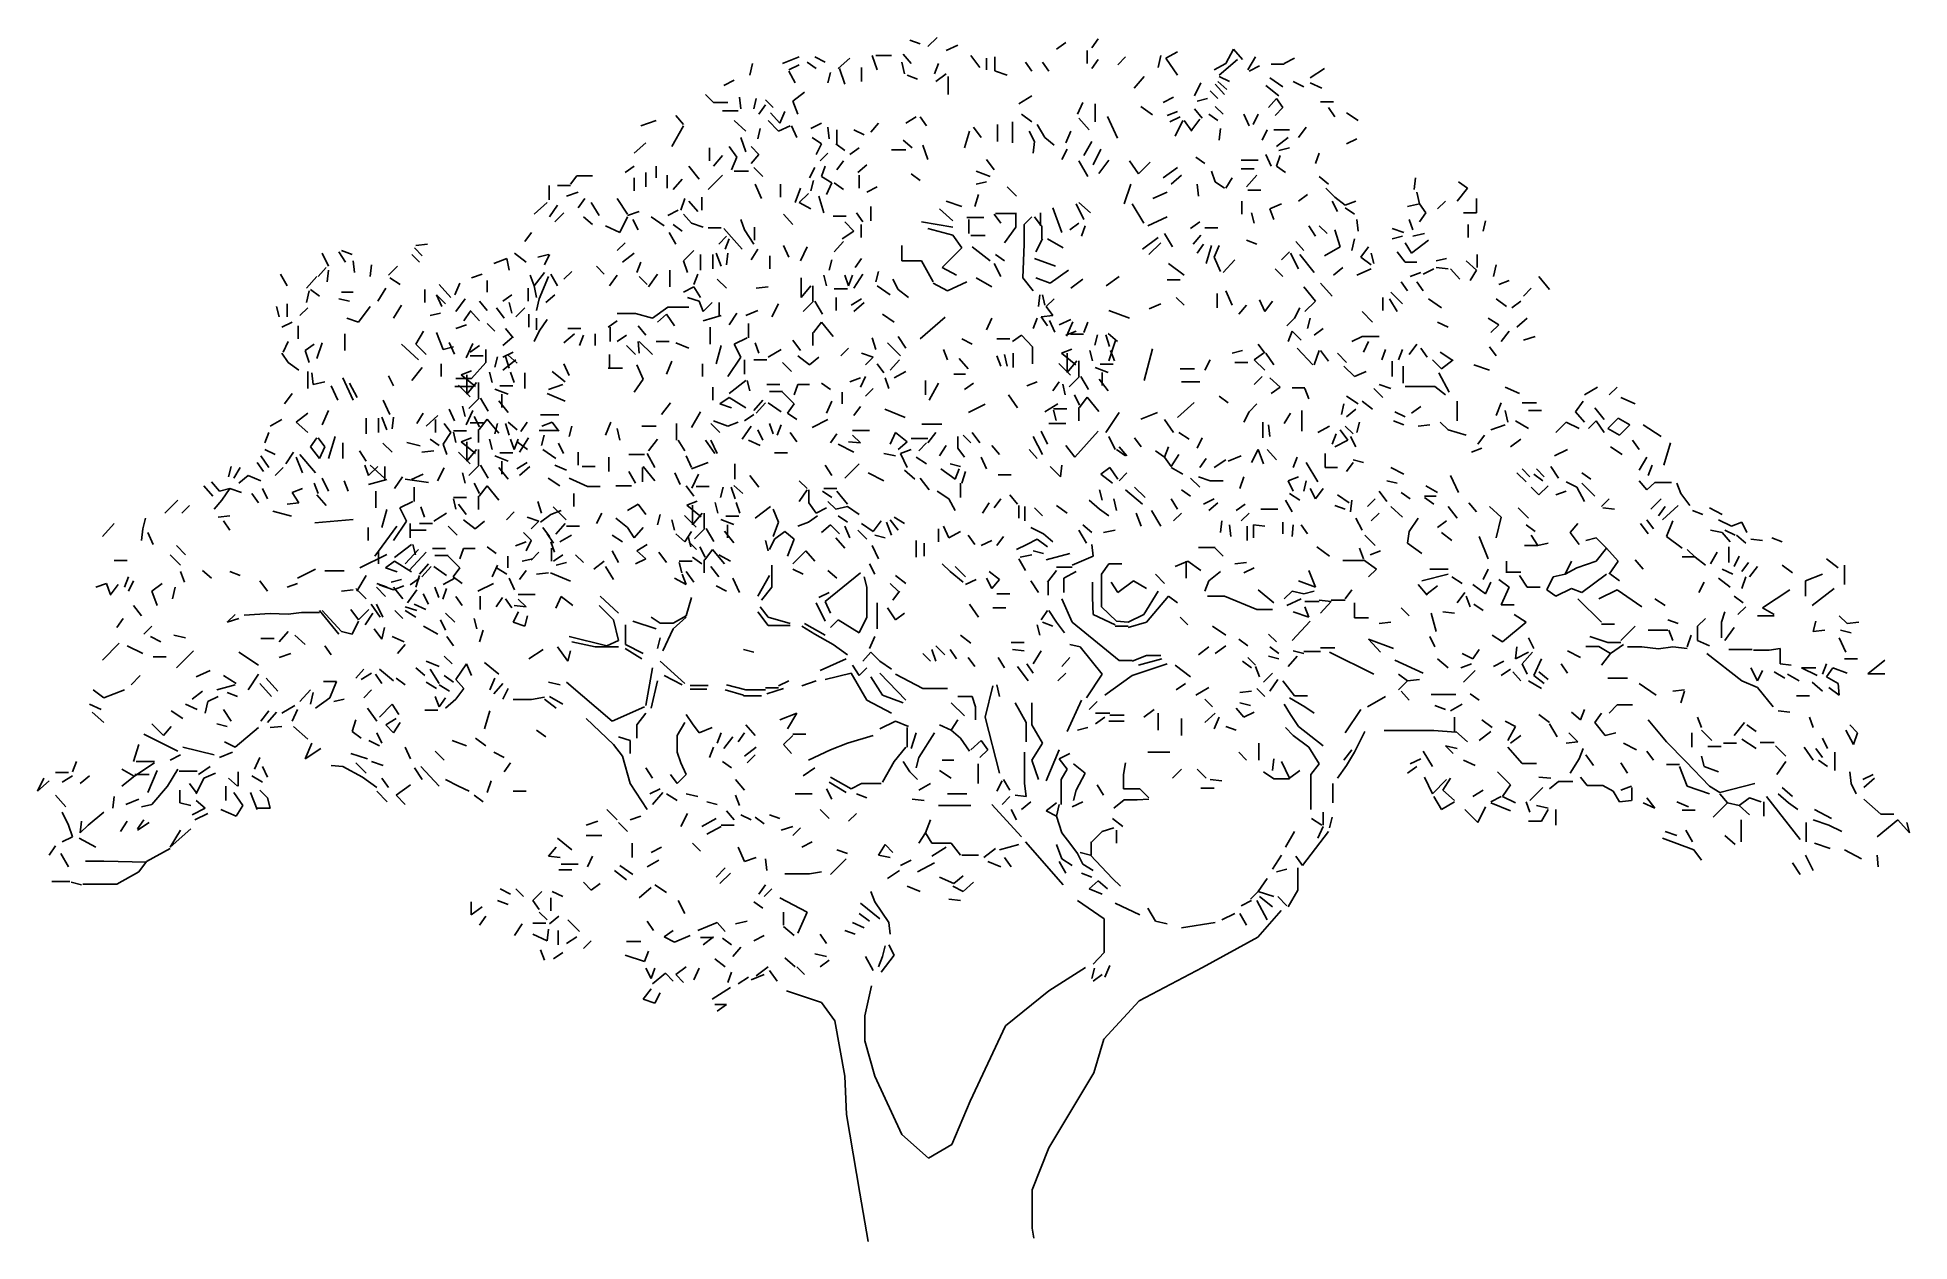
# Model space of a CAD drawing. Header units: inches. Extents: x 23 to 215, y 9 to 133.
import ezdxf

# ---------------------------------------------------------------- set-up
doc = ezdxf.new("R2010")
doc.units = ezdxf.units.IN
doc.header["$MEASUREMENT"] = 0
doc.layers.add('Standard', color=7, linetype='Continuous')

# ---------------------------------------------------------------- blocks, each defined once
blk = doc.blocks.new('A$C43622B4E')
at = {"layer": 'Standard', "color": 3, "linetype": 'Continuous'}
for p, q in [((90.53, 122.85), (89.47, 123.25)), ((91.33, 122.59), (92.27, 123.52)), ((104.53, 122.32), (105.47, 122.99)), ((108.13, 122.45), (108.8, 123.39)), ((76.4, 120.85), (78.13, 121.52)), ((79.87, 120.32), (78.93, 120.99)), ((79.73, 121.52), (80.8, 120.99)), ((82.13, 120.32), (83.33, 121.39)), ((86.13, 120.19), (85.6, 121.65)), ((87.6, 121.65), (86, 121.65)), ((88.93, 119.79), (88.67, 120.99)), ((88.8, 121.79), (89.6, 120.85)), ((93.2, 122.19), (94.4, 122.72)), ((96.67, 120.45), (95.73, 121.65)), ((97.33, 120.19), (97.33, 121.39)), ((98.2, 120.05), (98.2, 121.52)), ((102, 120.05), (101.33, 120.99)), ((103.73, 120.05), (103.07, 120.99)), ((107.67, 120.85), (107.67, 122.19)), ((108.13, 120.32), (108.8, 121.25)), ((110.8, 120.72), (111.6, 121.52)), ((114.93, 120.45), (115.2, 121.65)), ((115.73, 121.39), (116.93, 122.05)), ((116.93, 119.65), (115.73, 121.39)), ((121.2, 119.65), (123.07, 121.25)), ((121.87, 120.85), (122.67, 122.32)), ((123.6, 121.25), (122.67, 122.32)), ((124.13, 120.19), (124.93, 121.52)), ((127.87, 120.85), (128.93, 121.39)), ((70.4, 118.59), (71.47, 119.12)), ((73.07, 119.65), (73.33, 120.85)), ((77.07, 120.19), (78.13, 120.72)), ((77.73, 118.85), (77.07, 120.05)), ((81.07, 118.85), (81.33, 119.92)), ((82.8, 118.72), (82.27, 120.32)), ((84.53, 118.99), (84.53, 120.45)), ((90.27, 119.25), (89.2, 119.65)), ((92, 119.79), (92.4, 120.85)), ((92.13, 118.99), (93.2, 119.79)), ((93.4, 117.65), (93.4, 119.52)), ((99.47, 119.65), (98.27, 120.05)), ((112.47, 118.31), (113.5, 119.51)), ((120.67, 120.19), (121.87, 120.85)), ((122.27, 118.99), (121.2, 119.52)), ((125.33, 120.59), (124.27, 120.05)), ((127.73, 118.45), (126.4, 119.39)), ((127.87, 120.79), (126.53, 120.79)), ((130.53, 119.39), (132, 120.32)), ((69.33, 116.85), (68.53, 117.65)), ((72.13, 116.19), (72, 117.39)), ((73.47, 116.19), (73.73, 117.25)), ((77.47, 116.99), (78.67, 117.92)), ((100.67, 116.72), (102, 117.52)), ((116.53, 117.39), (115.47, 116.85)), ((118.67, 117.52), (119.33, 118.85)), ((118.93, 116.99), (120, 117.25)), ((121.07, 117.25), (120.27, 118.05)), ((121.73, 117.65), (120.8, 118.72)), ((122, 118.19), (121.07, 118.99)), ((126, 118.59), (127.33, 117.52)), ((127.07, 117.25), (126.27, 116.32)), ((127.73, 116.32), (127.07, 117.25)), ((129.87, 118.45), (128.8, 118.99)), ((131.73, 118.32), (130.53, 118.85)), ((66.27, 114.59), (65.47, 115.52)), ((69.33, 116.85), (70.8, 116.85)), ((70.27, 115.99), (71.87, 115.99)), ((74, 115.65), (74.67, 116.59)), ((75.47, 116.32), (74.67, 117.12)), ((76.13, 114.72), (75.2, 115.79)), ((76.67, 115.92), (76.13, 114.72)), ((78, 115.65), (77.47, 116.99)), ((89.07, 114.72), (90.13, 115.39)), ((91.2, 114.45), (90.53, 115.39)), ((102, 114.85), (100.93, 115.65)), ((106.67, 115.65), (107.2, 116.85)), ((107.87, 114.05), (106.8, 115.25)), ((108.47, 114.85), (108.47, 116.72)), ((110.76, 113.17), (109.73, 115.4)), ((114.36, 115.57), (113.16, 116.43)), ((115.87, 115.52), (116.93, 115.92)), ((116.13, 114.85), (117.2, 115.39)), ((119.47, 115.25), (118.67, 116.19)), ((121.07, 114.99), (120.13, 115.65)), ((121.6, 115.65), (120.8, 116.45)), ((124.27, 114.45), (123.73, 115.65)), ((125.2, 115.65), (124.67, 114.59)), ((126.93, 115.52), (127.73, 116.32)), ((132.93, 116.92), (131.6, 116.92)), ((133.07, 115.39), (132.4, 116.32)), ((134.27, 115.79), (135.47, 114.99)), ((63.47, 114.99), (61.87, 114.45)), ((65.07, 112.32), (66.27, 114.45)), ((72.67, 113.92), (71.47, 114.99)), ((73.87, 113.12), (74.13, 114.19)), ((76, 113.92), (74.93, 114.99)), ((76, 113.92), (77.2, 114.45)), ((77.87, 113.25), (77.33, 114.45)), ((79.33, 114.19), (80.4, 114.72)), ((81.2, 113.12), (81.07, 114.32)), ((82, 112.59), (82, 114.05)), ((84.8, 113.52), (83.73, 114.05)), ((85.47, 113.79), (86.27, 114.72)), ((95.07, 112.19), (95.6, 113.92)), ((96, 114.32), (96.8, 113.25)), ((98.47, 112.85), (98.47, 114.59)), ((100, 112.72), (100, 114.85)), ((102.27, 112.85), (101.73, 113.92)), ((103.33, 113.25), (102.53, 114.59)), ((105.47, 112.72), (106, 113.92)), ((116.67, 113.39), (117.47, 114.99)), ((118.4, 113.92), (117.6, 114.99)), ((118.4, 114.05), (119.2, 115.12)), ((121.2, 112.99), (121.33, 114.19)), ((125.6, 112.99), (126.13, 114.05)), ((128.4, 114.05), (126.8, 114.05)), ((129.33, 113.25), (130.13, 114.32)), ((61.2, 111.65), (62.4, 112.72)), ((68.93, 110.85), (68.93, 112.19)), ((69.33, 110.32), (70.27, 111.39)), ((71.73, 111.25), (70.93, 112.32)), ((72.67, 111.79), (72.13, 113.25)), ((74, 111.52), (73.2, 112.32)), ((73.2, 110.59), (74, 111.52)), ((80.4, 112.59), (79.47, 113.25)), ((79.87, 111.52), (80.4, 112.59)), ((80.27, 110.85), (81.07, 111.65)), ((82.8, 111.92), (81.87, 112.59)), ((83.33, 111.52), (84.27, 112.19)), ((89.07, 111.99), (87.6, 111.99)), ((89.73, 112.19), (88.8, 112.99)), ((91.33, 110.99), (90.8, 112.45)), ((102.13, 111.65), (102.27, 112.85)), ((104.27, 112.45), (103.33, 113.25)), ((105.07, 110.99), (105.6, 112.05)), ((107.33, 111.39), (108.13, 112.85)), ((108.27, 110.45), (109.07, 112.05)), ((126.53, 110.32), (126, 111.52)), ((127.07, 112.32), (128.27, 113.25)), ((127.07, 110.32), (127.47, 111.39)), ((127.33, 111.92), (128.4, 112.19)), ((131.07, 110.59), (131.47, 111.65)), ((134.27, 112.59), (135.33, 113.12)), ((60.27, 109.65), (61.2, 110.32)), ((62.4, 108.19), (62.4, 109.65)), ((63.47, 110.32), (63.47, 109.12)), ((67.87, 108.99), (66.8, 110.32)), ((71.2, 109.92), (71.73, 111.25)), ((72.93, 109.79), (71.47, 109.79)), ((74.4, 109.25), (73.47, 110.19)), ((79.2, 109.12), (79.73, 110.19)), ((80.4, 109.25), (80.8, 110.32)), ((82, 109.92), (82.67, 110.85)), ((84.13, 109.65), (85.07, 110.45)), ((90.53, 108.85), (89.6, 109.52)), ((97.73, 109.25), (96.27, 109.79)), ((98.13, 109.92), (97.33, 110.99)), ((107.73, 109.25), (106.8, 110.85)), ((108.87, 109.57), (109.9, 110.94)), ((112.93, 109.52), (112, 110.85)), ((112.93, 109.52), (114.13, 110.72)), ((115.47, 109.12), (116.93, 110.19)), ((118.8, 111.25), (119.73, 110.59)), ((120.8, 108.72), (120.4, 109.79)), ((125.2, 110.92), (123.47, 110.92)), ((124.8, 110.05), (123.47, 110.05)), ((128, 109.65), (127.07, 110.32)), ((52.47, 106.85), (52.47, 108.32)), ((53.33, 108.32), (54.67, 108.32)), ((54.27, 107.25), (55.47, 107.65)), ((54.67, 108.45), (55.33, 109.32)), ((55.33, 109.32), (56.93, 109.32)), ((61.2, 107.79), (61.2, 109.12)), ((64.6, 108.05), (64.6, 109.39)), ((65.2, 107.92), (66.13, 108.99)), ((68.8, 107.92), (70.27, 109.39)), ((74.27, 106.99), (73.6, 108.45)), ((76.2, 107.12), (76.2, 108.45)), ((77.73, 106.59), (78.27, 108.05)), ((79.33, 107.79), (79.6, 108.85)), ((81.47, 108.59), (80.4, 109.25)), ((80.93, 107.39), (81.47, 108.59)), ((82.67, 107.92), (81.73, 108.59)), ((84.27, 108.05), (84.27, 109.39)), ((85.07, 107.65), (86.13, 108.19)), ((96.27, 108.45), (97.33, 108.72)), ((100.4, 107.25), (99.47, 108.19)), ((111.47, 106.45), (112.13, 108.45)), ((115.87, 107.65), (114.4, 106.99)), ((116.27, 108.45), (117.33, 109.39)), ((119.07, 107.25), (118.93, 108.45)), ((121.73, 108.05), (120.8, 108.72)), ((121.87, 108.05), (122.53, 109.12)), ((124, 108.19), (125.07, 109.39)), ((124.13, 107.85), (125.47, 107.85)), ((132.4, 108.45), (131.47, 109.25)), ((133.07, 107.12), (132.13, 108.05)), ((141.2, 107.92), (141.33, 109.12)), ((141.73, 106.45), (141.47, 107.65)), ((145.6, 106.72), (146.67, 108.05)), ((146.67, 108.05), (145.73, 108.72)), ((50.93, 105.39), (52.27, 106.59)), ((52.53, 105.12), (53.33, 106.32)), ((55.47, 106.05), (56.13, 106.99)), ((57.6, 105.25), (56.8, 106.59)), ((60.53, 105.39), (59.47, 106.99)), ((60.53, 105.25), (61.73, 105.65)), ((64.67, 105.25), (65.73, 105.79)), ((66, 105.79), (66.4, 106.99)), ((67.73, 105.65), (66.8, 106.72)), ((68.13, 105.79), (68.13, 107.12)), ((78.13, 106.59), (79.07, 107.52)), ((78.13, 106.59), (79.33, 105.92)), ((80.67, 105.52), (80.13, 107.25)), ((85.47, 104.72), (85.47, 106.19)), ((93.87, 104.72), (92.53, 105.92)), ((94.8, 106.19), (93.2, 106.72)), ((96.13, 106.19), (96.53, 107.39)), ((105.07, 103.52), (104.13, 106.05)), ((107.33, 104.85), (106.53, 106.45)), ((108, 105.52), (106.8, 106.59)), ((113.47, 104.45), (112.27, 106.45)), ((123.53, 105.39), (123.53, 106.72)), ((126.4, 105.92), (127.6, 106.45)), ((126.8, 104.85), (126.4, 105.92)), ((129.33, 106.72), (130.27, 107.39)), ((133.33, 105.65), (132.8, 106.72)), ((134.13, 106.32), (133.07, 107.12)), ((134.13, 106.32), (135.2, 106.72)), ((134.13, 106.05), (135.07, 105.39)), ((140.53, 106.19), (141.73, 106.45)), ((142.4, 105.52), (141.73, 106.45)), ((143.6, 105.92), (144.4, 106.72)), ((147.6, 105.52), (147.6, 106.99)), ((53.07, 104.59), (54, 105.52)), ((56.93, 104.32), (56, 105.12)), ((59.73, 103.52), (58.27, 104.19)), ((59.73, 103.52), (60.53, 105.12)), ((61.6, 103.79), (61.07, 104.85)), ((64.27, 104.19), (62.93, 105.12)), ((66.13, 103.65), (65.2, 104.32)), ((67.07, 104.45), (66.27, 105.39)), ((68.27, 104.05), (67.07, 104.45)), ((70.13, 103.99), (68.8, 103.99)), ((71.47, 102.72), (70.4, 103.92)), ((72.53, 103.79), (72.13, 104.85)), ((73.47, 102.32), (72.53, 103.79)), ((73.53, 102.72), (73.53, 104.05)), ((77.47, 104.32), (76.53, 105.39)), ((82.93, 105.19), (81.6, 105.19)), ((83.73, 103.65), (82.8, 104.59)), ((84.67, 104.59), (84, 105.52)), ((84.47, 102.99), (84.47, 104.32)), ((93.87, 104.05), (90.67, 104.59)), ((93.87, 103.25), (91.33, 103.92)), ((95.33, 105.05), (97.07, 105.05)), ((95.53, 103.39), (95.53, 104.85)), ((98.8, 104.45), (98.13, 105.39)), ((100.4, 105.45), (98.27, 105.45)), ((99.2, 102.45), (100.33, 104.05)), ((100.33, 104.05), (100.33, 105.39)), ((101.2, 104.32), (102, 105.12)), ((101.2, 102.32), (101.2, 104.32)), ((102.93, 104.19), (102.27, 105.12)), ((102.87, 104.19), (102.87, 105.52)), ((103, 102.85), (103, 104.19)), ((106.8, 104.45), (105.87, 103.79)), ((107.07, 103.12), (107.47, 104.19)), ((113.87, 104.19), (115.87, 105.12)), ((118.27, 103.92), (119.2, 104.59)), ((119.73, 103.99), (121.07, 103.99)), ((124.8, 104.45), (124.53, 105.52)), ((130.4, 104.19), (131.07, 103.12)), ((132.27, 103.39), (131.47, 104.19)), ((133.6, 102.05), (133.07, 103.79)), ((135.47, 103.65), (135.33, 104.85)), ((140.13, 103.52), (138.93, 103.92)), ((141.07, 103.79), (140.67, 104.85)), ((141.73, 104.59), (142.4, 105.52)), ((146.27, 105.52), (147.6, 105.52)), ((146.73, 102.99), (146.73, 104.32)), ((148.27, 103.65), (148.53, 104.72)), ((39.47, 101.12), (38.67, 101.92)), ((40, 102.32), (38.8, 102.19)), ((50, 102.59), (50.67, 103.52)), ((59.47, 101.65), (60.27, 102.45)), ((65.47, 102.32), (64.8, 103.52)), ((69.87, 102.32), (70.67, 103.12)), ((70.53, 101.79), (70.93, 102.85)), ((72.27, 101.79), (71.47, 102.72)), ((73.2, 100.72), (73.87, 101.79)), ((77.07, 100.99), (76.53, 102.19)), ((78.27, 100.59), (78.93, 102.05)), ((81.73, 101.52), (82.67, 102.59)), ((82.53, 102.85), (83.73, 103.65)), ((88.67, 100.59), (88.67, 102.19)), ((92.8, 99.92), (94.8, 101.92)), ((94.8, 101.92), (93.87, 103.25)), ((97.2, 103.19), (95.73, 103.19)), ((97.73, 100.59), (95.87, 102.05)), ((101.07, 98.85), (101.2, 102.32)), ((103.07, 102.85), (102.4, 101.52)), ((105.2, 101.92), (103.6, 102.85)), ((113.33, 101.79), (114.93, 102.99)), ((114, 101.25), (115.2, 102.45)), ((116.4, 102.05), (115.6, 103.39)), ((118.53, 102.32), (119.33, 103.25)), ((118.93, 101.39), (119.6, 102.32)), ((119.87, 100.32), (120.4, 102.19)), ((120.67, 100.99), (121.2, 102.19)), ((125.07, 102.32), (124, 102.72)), ((129.87, 101.65), (129.07, 102.59)), ((133.6, 102.05), (132, 101.12)), ((134.8, 101.65), (135.07, 102.85)), ((135.73, 100.99), (136.53, 102.05)), ((138.93, 102.85), (140, 103.12)), ((140.93, 101.39), (140.27, 102.45)), ((140.93, 101.39), (142.67, 102.72)), ((141.07, 103.12), (142.27, 103.39)), ((28.8, 98.99), (29.6, 99.92)), ((29.87, 100.05), (29.2, 101.39)), ((31.6, 100.45), (30.93, 101.52)), ((32.27, 101.25), (31.2, 101.65)), ((32.53, 99.39), (32.4, 100.59)), ((34.13, 98.99), (34.27, 100.19)), ((36, 99.12), (36.93, 100.05)), ((39.2, 100.45), (38.4, 101.25)), ((48.13, 100.85), (46.8, 100.32)), ((48.4, 99.65), (48.13, 100.85)), ((50.13, 100.45), (48.93, 101.39)), ((51.33, 100.99), (52.4, 101.25)), ((52, 100.19), (52.53, 101.25)), ((58.13, 99.25), (57.33, 100.05)), ((60, 100.45), (61.2, 101.39)), ((61.47, 99.39), (61.87, 100.45)), ((66.27, 100.59), (67.33, 101.65)), ((66.67, 99.39), (66.27, 100.59)), ((68, 99.65), (68, 101.25)), ((69.27, 99.79), (69.27, 101.25)), ((70.13, 100.05), (69.6, 101.39)), ((70.67, 100.19), (70.8, 101.39)), ((75.13, 99.79), (75.13, 101.12)), ((81.2, 99.65), (81.47, 100.72)), ((84.53, 100.85), (83.87, 99.92)), ((90.67, 100.59), (88.67, 100.59)), ((91.87, 98.45), (90.67, 100.59)), ((92.8, 99.92), (94.27, 99.12)), ((98.8, 98.99), (98.13, 100.32)), ((99.2, 100.59), (98.27, 101.25)), ((104.4, 100.05), (102.27, 100.85)), ((117.6, 99.12), (116, 100.32)), ((121.33, 99.52), (120.67, 100.99)), ((121.6, 99.39), (122.8, 100.72)), ((127.6, 100.72), (128.4, 101.52)), ((129.33, 99.79), (128.53, 101.39)), ((130.93, 99.39), (129.47, 101.25)), ((132.93, 99.12), (133.87, 99.92)), ((136.8, 100.19), (135.73, 100.99)), ((137.07, 100.32), (136.8, 101.39)), ((140.27, 100.45), (139.47, 101.52)), ((141.47, 100.45), (140.27, 100.45)), ((143.47, 100.59), (144.53, 100.85)), ((144.67, 99.79), (143.47, 99.92)), ((147.6, 99.65), (146.53, 100.59)), ((147.67, 99.92), (147.67, 101.25)), ((149.33, 98.99), (149.6, 100.19)), ((25.6, 98.05), (24.93, 99.25)), ((27.6, 97.79), (28.67, 98.99)), ((29.73, 98.45), (29.87, 99.65)), ((37.2, 98.19), (36.13, 98.85)), ((42.4, 96.85), (41.2, 98.19)), ((42.8, 97.12), (43.33, 98.32)), ((44.53, 98.85), (45.6, 99.25)), ((46.13, 97.39), (46.13, 98.59)), ((50.93, 98.05), (50.53, 99.12)), ((50.93, 98.05), (52, 99.39)), ((51.2, 96.85), (50.93, 98.05)), ((51.47, 96.72), (52.4, 98.99)), ((53.33, 98.05), (52.67, 99.25)), ((54, 98.72), (54.8, 99.52)), ((58.67, 98.05), (59.47, 99.12)), ((62.53, 98.19), (61.73, 98.99)), ((62.67, 97.92), (63.6, 99.25)), ((64.87, 99.65), (64.87, 97.92)), ((67.33, 98.19), (67.73, 99.25)), ((70.67, 97.79), (69.73, 98.72)), ((78.33, 96.85), (78.33, 98.85)), ((79.33, 98.05), (78.33, 96.85)), ((79.53, 96.45), (79.53, 98.05)), ((80.93, 98.05), (80.67, 99.12)), ((83.2, 98.05), (82.8, 99.12)), ((83.2, 98.05), (83.6, 99.12)), ((83.73, 97.79), (84.67, 99.25)), ((86, 98.45), (86.27, 99.52)), ((87.47, 97.12), (86.13, 98.05)), ((88.27, 97.65), (87.73, 98.72)), ((93.33, 97.52), (91.87, 98.32)), ((93.33, 97.52), (95.33, 98.45)), ((97.87, 97.92), (96.27, 98.85)), ((102.13, 97.52), (101.07, 98.85)), ((103.87, 98.32), (102.4, 98.85)), ((103.87, 98.32), (105.73, 99.65)), ((106, 97.79), (107.2, 98.72)), ((109.6, 98.05), (110.93, 98.99)), ((117.2, 98.65), (115.87, 98.65)), ((127.73, 98.99), (126.93, 99.79)), ((132.8, 96.99), (131.6, 98.32)), ((135.33, 99.12), (136.8, 99.79)), ((140.53, 97.52), (139.87, 98.45)), ((140.8, 98.99), (141.87, 99.39)), ((142.13, 97.52), (141.47, 98.45)), ((142.13, 99.25), (143.2, 99.79)), ((145.87, 98.72), (144.93, 99.79)), ((146.93, 98.59), (147.6, 99.65)), ((149.87, 98.19), (150.93, 98.59)), ((155.07, 97.65), (154, 98.99)), ((25.6, 94.85), (25.6, 96.19)), ((27.6, 96.32), (27.87, 97.52)), ((28.93, 96.99), (28, 97.65)), ((32, 96.45), (30.93, 96.72)), ((32.4, 97.39), (31.2, 97.39)), ((34.93, 96.45), (35.73, 97.79)), ((36.53, 94.72), (37.33, 96.05)), ((39.73, 96.32), (39.73, 97.65)), ((41.47, 95.92), (40.93, 97.12)), ((41.87, 96.19), (40.93, 97.12)), ((42.93, 95.39), (43.87, 96.72)), ((46.13, 95.52), (45.33, 96.45)), ((47.73, 96.45), (48.67, 97.12)), ((48.67, 95.25), (48.4, 96.32)), ((50.33, 96.45), (50.33, 97.79)), ((51.2, 95.52), (51.47, 96.72)), ((53.07, 97.12), (52.13, 96.32)), ((66.27, 97.39), (67.33, 97.92)), ((67.87, 96.45), (66.67, 96.85)), ((68, 96.85), (67.33, 97.92)), ((68.27, 95.39), (67.87, 96.45)), ((68.27, 95.39), (69.2, 96.32)), ((69.93, 94.99), (69.93, 96.32)), ((74.93, 97.92), (73.73, 97.79)), ((75.33, 94.85), (76, 96.19)), ((78.53, 95.39), (79.6, 96.45)), ((80.53, 95.12), (79.73, 96.45)), ((83.07, 97.72), (81.73, 97.72)), ((81.93, 95.52), (81.93, 96.85)), ((83.47, 96.05), (84.53, 96.72)), ((83.73, 95.39), (84.8, 96.32)), ((88.27, 97.65), (89.33, 96.85)), ((102.67, 95.92), (102.8, 97.12)), ((103.33, 96.05), (103.07, 97.12)), ((103.47, 95.92), (104.27, 96.72)), ((115.21, 96.19), (114.01, 95.68)), ((117.6, 96.05), (116.8, 96.85)), ((121, 95.79), (121, 97.25)), ((122.53, 96.05), (121.87, 97.52)), ((123.2, 95.12), (124, 96.05)), ((125.33, 96.59), (125.87, 95.39)), ((125.87, 95.39), (126.67, 96.45)), ((131.07, 96.45), (129.87, 97.92)), ((130, 95.39), (131.07, 96.45)), ((138, 95.52), (138, 96.85)), ((139.47, 95.39), (138.67, 96.72)), ((140, 96.19), (138.8, 97.39)), ((144, 95.79), (142.67, 96.72)), ((150.67, 95.92), (149.6, 96.72)), ((151.2, 95.79), (152.13, 96.45)), ((152.4, 96.99), (153.2, 97.79)), ((24.8, 94.85), (24.53, 95.92)), ((25.07, 93.79), (26.13, 94.32)), ((26.93, 94.99), (27.73, 95.79)), ((32.93, 94.32), (31.73, 94.72)), ((32.93, 94.32), (34.13, 95.92)), ((40.27, 94.99), (41.33, 95.25)), ((43.73, 94.45), (44.4, 95.39)), ((45.33, 94.45), (44.4, 95.52)), ((46.93, 93.39), (46.13, 94.19)), ((47.87, 94.72), (47.07, 95.79)), ((49.07, 94.85), (50, 95.79)), ((50.4, 93.79), (50.4, 95.12)), ((51.2, 93.52), (51.2, 94.72)), ((51.47, 93.39), (52.27, 94.59)), ((58.53, 93.79), (59.47, 94.45)), ((61.33, 95.19), (59.47, 95.19)), ((63.07, 94.72), (61.33, 95.19)), ((63.07, 94.72), (64.67, 95.85)), ((64.53, 95.12), (63.6, 94.32)), ((65.33, 93.92), (64.53, 95.12)), ((64.67, 95.85), (66.8, 95.85)), ((68.27, 94.45), (70.13, 94.99)), ((70.93, 94.05), (71.73, 95.25)), ((72.67, 94.99), (73.87, 95.52)), ((72.93, 92.72), (72.93, 94.19)), ((79.6, 93.25), (80.4, 94.32)), ((81.6, 92.85), (80.4, 94.32)), ((87.87, 94.32), (86.67, 95.12)), ((90.52, 92.59), (93.09, 94.82)), ((97.33, 93.52), (97.87, 94.72)), ((102.13, 93.65), (102.53, 94.72)), ((102.93, 94.85), (104.13, 94.99)), ((103.6, 93.92), (102.93, 94.85)), ((104.13, 94.99), (103.47, 95.92)), ((104.33, 93.27), (103.8, 94.47)), ((104.8, 94.05), (106, 94.59)), ((105.53, 92.87), (106.2, 94.34)), ((107.33, 93.25), (107.73, 94.32)), ((112, 94.72), (109.87, 95.52)), ((128.13, 93.92), (128.93, 94.72)), ((128.93, 94.72), (129.47, 95.79)), ((130.27, 93.65), (130.53, 94.72)), ((136.93, 94.32), (135.87, 95.39)), ((144.67, 93.79), (143.6, 94.32)), ((149.87, 94.05), (148.8, 94.72)), ((151.73, 93.79), (152.8, 94.72)), ((25.2, 91.25), (25.73, 92.32)), ((26.73, 92.59), (26.73, 93.92)), ((28.67, 90.59), (29.2, 92.19)), ((31.53, 91.39), (31.53, 93.12)), ((38.8, 92.05), (39.6, 93.39)), ((41.6, 91.52), (40.93, 93.25)), ((42.77, 91.04), (42.24, 92.24)), ((42.93, 93.65), (44, 94.05)), ((47.73, 91.92), (48.67, 92.72)), ((48.8, 92.72), (48, 93.65)), ((50.93, 92.32), (51.47, 93.39)), ((54, 92.19), (55.07, 93.12)), ((55.73, 93.65), (54.4, 93.65)), ((55.6, 91.92), (56, 92.99)), ((57.2, 91.92), (57.2, 93.12)), ((58.73, 92.32), (58.73, 93.79)), ((59.47, 92.32), (60.4, 92.99)), ((62.4, 92.99), (61.6, 93.92)), ((61.73, 91.12), (61.6, 92.32)), ((63.07, 90.99), (61.73, 92.32)), ((64.8, 92.32), (63.47, 92.32)), ((66.8, 91.65), (65.47, 92.19)), ((69, 92.05), (69, 93.79)), ((71.47, 92.05), (72.8, 92.72)), ((74, 91.12), (73.6, 92.19)), ((78.27, 91.39), (77.47, 92.45)), ((79.53, 91.92), (79.53, 93.25)), ((86, 91.52), (85.6, 92.72)), ((88.53, 90.85), (87.2, 92.19)), ((89.07, 91.65), (88.27, 92.85)), ((95.87, 92.05), (94.8, 92.59)), ((99.73, 92.59), (98.4, 92.59)), ((100, 92.32), (100.93, 92.99)), ((102.07, 91.79), (100.93, 92.99)), ((105.47, 92.99), (106.53, 93.39)), ((107.29, 93.07), (105.96, 93.07)), ((108.46, 91.94), (108.73, 93)), ((109.96, 91.81), (109.56, 93.01)), ((110.76, 92.34), (109.82, 93.14)), ((109.9, 90.36), (110.58, 92.42)), ((128.67, 93.39), (128.27, 92.32)), ((129.6, 92.45), (128.67, 93.39)), ((130.93, 92.99), (131.87, 93.65)), ((135.87, 92.85), (134.8, 92.32)), ((137.6, 92.85), (135.87, 92.85)), ((136, 91.25), (136.53, 92.32)), ((149.07, 93.25), (149.87, 94.05)), ((150.13, 92.32), (150.93, 93.39)), ((152.4, 92.45), (153.6, 92.85)), ((25.07, 91.12), (25.73, 90.19)), ((27.47, 91.39), (28.4, 92.05)), ((27.87, 90.19), (27.47, 91.39)), ((39.07, 90.45), (37.33, 92.05)), ((39.87, 90.99), (38.8, 92.05)), ((41.6, 91.52), (42.67, 91.79)), ((43.97, 90.64), (44.64, 92.11)), ((45.33, 91.92), (44.4, 91.25)), ((45.73, 90.84), (44.4, 90.84)), ((46, 90.19), (46, 91.52)), ((46.91, 89.71), (47.17, 90.77)), ((47.73, 90.72), (48.8, 91.25)), ((47.73, 89.39), (49.07, 90.45)), ((48.4, 89.58), (48, 90.78)), ((49.2, 90.11), (48.27, 90.91)), ((58.67, 89.65), (58.67, 90.99)), ((61.33, 90.99), (60.4, 91.92)), ((64.53, 88.99), (65.07, 90.32)), ((69.6, 90.05), (70.13, 91.92)), ((70.8, 88.72), (72.13, 90.72)), ((72.13, 90.72), (71.47, 92.05)), ((72.53, 88.99), (72.53, 90.45)), ((73.47, 90.45), (74.8, 90.45)), ((74.93, 90.72), (76.27, 91.52)), ((79.2, 89.92), (78, 90.85)), ((79.2, 89.92), (80.13, 90.72)), ((82.4, 90.85), (83.2, 91.65)), ((85.73, 90.72), (84.53, 91.12)), ((84.93, 89.92), (85.73, 90.72)), ((87.47, 89.39), (88.4, 90.45)), ((93.33, 90.45), (92.93, 91.52)), ((95.47, 89.52), (94.53, 90.59)), ((98.8, 89.79), (98.4, 90.85)), ((99.47, 89.79), (99.2, 90.99)), ((100.07, 89.65), (100.07, 91.12)), ((102.07, 90.05), (102.07, 91.79)), ((105.02, 91.14), (106.09, 91.54)), ((106.49, 89.94), (105.02, 91.14)), ((105.6, 89.14), (105.6, 91.14)), ((106.6, 90.34), (105.6, 89.14)), ((106.8, 88.74), (106.8, 90.34)), ((108.2, 90.34), (107.93, 91.4)), ((110.46, 90.34), (110.06, 91.4)), ((113.5, 88.31), (114.36, 91.56)), ((119.73, 89.39), (120.27, 90.45)), ((122.53, 91.12), (123.6, 91.39)), ((124.8, 90.45), (125.73, 91.12)), ((125.87, 89.39), (124.8, 90.45)), ((125.87, 91.12), (125.2, 92.05)), ((126, 91.12), (126.8, 89.92)), ((130.8, 89.92), (129.2, 91.65)), ((130.93, 89.92), (131.47, 91.39)), ((132.4, 90.32), (131.6, 91.39)), ((134.27, 90.19), (133.33, 91.12)), ((137.87, 90.45), (138.27, 91.52)), ((138.93, 88.72), (138.93, 90.32)), ((139.6, 90.45), (140, 91.52)), ((140.67, 90.99), (141.47, 92.05)), ((142.53, 90.72), (141.87, 91.65)), ((144, 89.52), (143.07, 90.45)), ((145.07, 90.45), (143.87, 91.25)), ((144, 89.52), (145.2, 90.45)), ((149.6, 90.85), (148.93, 91.79)), ((25.73, 90.19), (26.8, 89.39)), ((27.73, 87.52), (27.73, 89.25)), ((28.27, 87.92), (28.13, 89.12)), ((32.4, 86.32), (31.33, 88.59)), ((36, 88.82), (36.51, 87.79)), ((38.4, 88.32), (39.47, 89.65)), ((41.4, 88.72), (41.4, 90.05)), ((44.53, 88.52), (42.93, 88.52)), ((43.47, 88.91), (44.53, 89.31)), ((44.93, 87.71), (43.47, 88.91)), ((44.04, 86.91), (44.04, 88.91)), ((46, 90.19), (44.53, 88.52)), ((46.64, 88.11), (46.37, 89.17)), ((48.91, 88.11), (48.51, 89.17)), ((50, 87.52), (50, 89.12)), ((54.13, 88.19), (52.8, 89.25)), ((54.53, 88.85), (54, 90.05)), ((58.53, 89.59), (60, 89.59)), ((61.2, 87.12), (62.13, 88.45)), ((62.13, 88.45), (61.47, 89.92)), ((68.2, 88.72), (68.2, 90.05)), ((77.33, 89.25), (76.4, 90.19)), ((83.33, 88.19), (84.4, 88.59)), ((84.4, 87.65), (84.93, 88.72)), ((86.8, 89.12), (86.13, 90.05)), ((87.33, 87.52), (86.93, 88.59)), ((87.87, 88.59), (89.07, 89.25)), ((95.2, 88.99), (94, 88.99)), ((105.96, 88.87), (104.76, 90.07)), ((105.8, 87.67), (106.86, 88.74)), ((107.8, 87.4), (107, 88.74)), ((109.82, 89.14), (108.49, 89.67)), ((109.82, 87.27), (108.89, 88.47)), ((110.33, 90), (109, 90)), ((109.2, 87.8), (109.2, 89.14)), ((118.67, 89.52), (117.2, 89.52)), ((122.8, 90.19), (124.13, 90.19)), ((124.8, 87.92), (125.6, 88.72)), ((127.47, 87.65), (126.4, 88.59)), ((135.07, 88.72), (134, 89.79)), ((136.27, 89.25), (135.07, 88.72)), ((140.07, 88.05), (140.07, 89.79)), ((144.8, 87.12), (143.73, 89.12)), ((147.33, 89.92), (148.93, 89.39)), ((25.33, 85.92), (26.13, 86.99)), ((28.27, 87.92), (29.47, 88.19)), ((30.8, 86.32), (30.13, 87.79)), ((32.8, 86.59), (32, 88.05)), ((42.8, 87.72), (44.67, 87.72)), ((44.4, 86.64), (43.2, 87.84)), ((45.04, 88.11), (44.04, 86.91)), ((44.24, 85.44), (45.31, 86.51)), ((45.24, 86.51), (45.24, 88.11)), ((46.24, 85.17), (45.44, 86.51)), ((48.27, 86.91), (46.93, 87.44)), ((48.77, 87.77), (47.44, 87.77)), ((47.64, 85.57), (47.64, 86.91)), ((54.13, 86.19), (52.27, 86.99)), ((52.4, 87.39), (53.87, 87.92)), ((69.27, 86.32), (69.27, 87.65)), ((70, 85.92), (70.93, 86.59)), ((70.93, 86.99), (72.67, 88.32)), ((72.67, 85.52), (70.93, 86.59)), ((72.8, 88.32), (73.07, 87.25)), ((74.8, 87.92), (76.13, 87.92)), ((76.4, 87.19), (75.07, 87.19)), ((77.6, 85.92), (76.4, 87.12)), ((78, 87.92), (77.6, 86.85)), ((79.2, 87.92), (78, 87.92)), ((81.33, 87.39), (80.4, 88.05)), ((82.53, 85.92), (82.53, 87.12)), ((84.93, 86.72), (85.73, 87.52)), ((91.07, 86.85), (91.07, 88.32)), ((91.47, 86.32), (92.4, 88.05)), ((95.07, 87.39), (96, 88.05)), ((100.53, 85.52), (99.6, 86.85)), ((101.47, 87.79), (102.53, 88.19)), ((104.13, 87.25), (104.8, 88.19)), ((105.42, 86.87), (105.16, 87.94)), ((106.89, 85.81), (106.36, 86.87)), ((106.86, 85.54), (107.66, 86.6)), ((108.86, 85.14), (107.66, 86.6)), ((117.33, 88.19), (119.2, 88.19)), ((122.13, 86.05), (121.2, 86.72)), ((126.53, 86.99), (127.47, 87.65)), ((130, 87.59), (128.67, 87.59)), ((130.4, 86.45), (130, 87.52)), ((135.47, 85.92), (134.27, 86.72)), ((138, 86.59), (137.07, 87.52)), ((138.8, 87.52), (137.6, 87.92)), ((143.33, 87.72), (140.27, 87.72)), ((144.4, 86.85), (143.33, 87.72)), ((152, 86.99), (150.53, 87.65)), ((158.67, 86.85), (160, 87.65)), ((161.2, 86.85), (162, 87.65)), ((163.87, 85.92), (162.4, 86.59)), ((26.53, 84.05), (27.73, 84.99)), ((29.2, 83.79), (29.87, 85.25)), ((35.84, 83.25), (35.31, 84.58)), ((36.13, 84.85), (35.47, 86.32)), ((36.37, 83.38), (36.51, 84.58)), ((38.91, 83.91), (39.57, 84.98)), ((39.87, 83.65), (41.07, 84.72)), ((42.77, 84.18), (42.24, 85.38)), ((43.87, 84.64), (43.6, 85.71)), ((43.97, 83.78), (44.64, 85.25)), ((45.33, 83.58), (44.8, 84.64)), ((48.27, 85.04), (47.33, 86.24)), ((53.47, 84.79), (51.6, 84.79)), ((64, 84.85), (64.93, 86.05)), ((67.07, 83.52), (68, 85.12)), ((71.2, 85.52), (70, 85.92)), ((72.53, 84.19), (73.47, 84.85)), ((73.47, 85.25), (74.4, 86.32)), ((74.67, 86.05), (73.73, 84.99)), ((76.27, 85.12), (74.93, 86.05)), ((76.93, 84.99), (77.6, 85.92)), ((77.87, 84.32), (76.93, 84.99)), ((80.93, 84.99), (81.47, 86.19)), ((83.73, 84.72), (84.4, 85.65)), ((88.98, 84.53), (86.92, 85.39)), ((97.21, 85.91), (95.5, 85.05)), ((103.33, 85.12), (104.67, 85.92)), ((104.22, 85.41), (105.56, 85.41)), ((104.49, 84.21), (104.22, 85.27)), ((106.8, 84.2), (106.8, 85.54)), ((109.56, 82.99), (110.93, 85.05)), ((113.16, 84.36), (114.87, 85.05)), ((116.93, 84.53), (118.64, 86.08)), ((124.27, 85.12), (123.73, 84.05)), ((124.27, 85.12), (125.07, 85.92)), ((127.87, 83.92), (128.53, 84.99)), ((129.67, 83.12), (129.67, 85.25)), ((133.73, 84.85), (134, 85.92)), ((134.27, 84.59), (135.2, 85.39)), ((136.93, 85.39), (135.87, 86.19)), ((140.27, 84.59), (139.2, 85.12)), ((140.93, 84.99), (141.87, 85.65)), ((145.6, 84.19), (145.6, 86.19)), ((149.6, 84.72), (150.13, 86.05)), ((150.8, 84.05), (150.53, 85.25)), ((153.73, 86.05), (152.27, 86.05)), ((152.93, 85.25), (154.27, 85.25)), ((157.73, 85.12), (158.53, 86.19)), ((158.67, 84.05), (157.73, 85.12)), ((160.67, 84.32), (159.73, 85.52)), ((23.33, 81.92), (23.73, 82.99)), ((23.87, 83.65), (25.07, 84.32)), ((27.73, 82.99), (26.53, 84.05)), ((29.87, 80.32), (30.53, 82.59)), ((33.71, 82.85), (33.71, 84.45)), ((34.97, 82.98), (34.97, 84.45)), ((40.84, 82.98), (40.84, 84.31)), ((41.6, 81.79), (42.4, 82.99)), ((42.4, 82.99), (41.73, 83.92)), ((42.67, 83.18), (44, 83.18)), ((42.93, 81.98), (42.67, 83.04)), ((45.73, 83.99), (44.4, 83.99)), ((45.24, 81.97), (45.24, 83.31)), ((45.31, 83.31), (46.11, 84.37)), ((47.31, 82.91), (46.11, 84.37)), ((46.91, 82.85), (47.17, 83.91)), ((48.4, 82.72), (48, 83.92)), ((49.2, 83.25), (48.27, 84.05)), ((50.24, 84.05), (49.57, 83.11)), ((53.47, 83.19), (51.47, 83.19)), ((51.71, 81.65), (51.97, 82.71)), ((52.8, 84.05), (51.73, 83.65)), ((53.47, 83.12), (52.8, 84.05)), ((54.53, 82.59), (54.8, 83.65)), ((58.27, 82.72), (58.8, 84.05)), ((59.73, 82.19), (59.47, 83.39)), ((63.47, 83.65), (62, 83.65)), ((65.53, 82.19), (65.53, 83.92)), ((70, 82.99), (69.07, 83.92)), ((70.8, 83.65), (69.33, 84.19)), ((70.8, 83.65), (71.87, 84.05)), ((72.27, 82.32), (73.2, 83.65)), ((74.4, 82.19), (73.87, 83.25)), ((75.47, 82.85), (75.07, 83.92)), ((75.87, 82.72), (76.27, 83.79)), ((77.87, 82.05), (77.2, 82.99)), ((79.47, 83.52), (81.07, 84.32)), ((81.33, 81.92), (82, 82.85)), ((83.6, 83.19), (85.33, 83.19)), ((84.4, 81.92), (83.6, 82.72)), ((87.47, 81.79), (88, 82.99)), ((89.2, 82.05), (88, 82.99)), ((92.75, 83.85), (90.69, 83.85)), ((91.33, 81.92), (92.13, 82.99)), ((94.4, 81.39), (94.4, 82.59)), ((95.73, 81.92), (94.93, 82.72)), ((96.67, 81.92), (95.87, 82.99)), ((103.07, 80.72), (102.13, 82.59)), ((103.6, 81.79), (102.93, 83.12)), ((105.47, 83.92), (103.73, 83.92)), ((106.4, 80.45), (108.8, 83.12)), ((110.53, 81.25), (109.87, 82.59)), ((116.53, 82.99), (115.6, 84.32)), ((118.13, 82.32), (117.07, 82.99)), ((125.67, 82.45), (125.67, 84.05)), ((126.4, 82.59), (126.27, 83.79)), ((131.33, 82.99), (132.53, 83.65)), ((132.8, 81.79), (133.2, 82.85)), ((134.4, 82.19), (133.6, 83.25)), ((134.93, 82.85), (134.13, 83.65)), ((135.2, 81.52), (134.67, 82.59)), ((135.33, 82.99), (135.6, 84.05)), ((140.13, 83.79), (139.07, 84.19)), ((142.8, 83.79), (141.6, 83.65)), ((144.67, 83.25), (143.87, 84.05)), ((146.53, 82.72), (144.67, 83.25)), ((147.73, 81.79), (148.4, 82.72)), ((149.07, 83.25), (150.53, 83.79)), ((152.93, 83.39), (151.6, 84.19)), ((155.73, 82.99), (156.8, 84.05)), ((156.8, 84.05), (158.13, 83.39)), ((159.07, 83.39), (159.87, 84.19)), ((159.87, 84.19), (160.67, 82.99)), ((161.07, 83.39), (162.13, 84.45)), ((162.27, 82.72), (161.07, 83.39)), ((162.13, 84.45), (163.33, 83.79)), ((163.33, 83.79), (162.27, 82.72)), ((166.53, 82.59), (164.67, 83.79)), ((24.4, 80.72), (23.33, 81.25)), ((25.47, 79.79), (26.27, 80.99)), ((28.53, 78.85), (26.93, 80.72)), ((28, 81.52), (28.67, 82.45)), ((28.93, 80.32), (28, 81.52)), ((29.47, 81.52), (28.8, 82.45)), ((28.93, 80.32), (29.47, 81.52)), ((31.33, 80.32), (31.33, 81.92)), ((33.71, 80.05), (33.04, 81.11)), ((36.37, 80.98), (35.44, 81.91)), ((39.25, 81.62), (37.88, 81.96)), ((40.64, 81.11), (39.44, 80.98)), ((41.2, 81.65), (40.27, 82.32)), ((42, 80.72), (41.6, 81.79)), ((44.4, 79.79), (43.2, 80.99)), ((43.47, 82.05), (44.53, 82.45)), ((44.93, 80.85), (43.47, 82.05)), ((44.04, 80.05), (44.04, 82.05)), ((45.04, 81.25), (44.04, 80.05)), ((45.24, 79.65), (45.24, 81.25)), ((46.64, 81.25), (46.37, 82.31)), ((48.77, 80.91), (47.44, 80.91)), ((48.91, 81.25), (48.51, 82.31)), ((48.91, 81.25), (49.31, 82.31)), ((50.27, 81.25), (49.2, 82.05)), ((49.44, 80.98), (50.37, 82.45)), ((53.17, 80.31), (51.84, 81.25)), ((53.97, 80.85), (53.44, 81.91)), ((55.47, 79.65), (55.47, 80.99)), ((60.67, 80.72), (62.27, 80.72)), ((63.33, 79.39), (62.53, 80.85)), ((62.67, 81.12), (63.6, 82.32)), ((66.4, 81.12), (65.73, 82.19)), ((69.47, 80.85), (68.53, 82.19)), ((69.73, 80.85), (69.07, 82.19)), ((74.13, 81.65), (72.93, 82.19)), ((76.93, 80.92), (75.6, 80.92)), ((83.73, 80.99), (82.13, 81.79)), ((84.4, 81.92), (83.2, 82.05)), ((88, 80.59), (86.8, 80.85)), ((88.27, 81.25), (89.2, 82.05)), ((88.53, 80.85), (89.6, 81.25)), ((89.2, 79.39), (88.53, 80.85)), ((89.6, 82.39), (91.33, 82.39)), ((90.4, 81.12), (91.2, 81.92)), ((92.53, 80.59), (93.2, 81.65)), ((95.07, 80.45), (94.4, 81.39)), ((98.67, 80.72), (97.87, 81.65)), ((102.53, 80.32), (101.73, 81.25)), ((106.4, 80.45), (105.47, 81.65)), ((111.6, 80.59), (110.67, 81.25)), ((111.73, 80.59), (110.93, 81.52)), ((113.2, 81.52), (112.53, 82.45)), ((115.6, 80.45), (114.67, 81.12)), ((115.6, 80.45), (116, 81.52)), ((116.27, 79.52), (117.07, 80.72)), ((118.93, 81.39), (119.47, 82.45)), ((125.2, 81.25), (124.53, 79.92)), ((125.73, 79.79), (125.2, 81.25)), ((127.07, 80.19), (126.13, 81.25)), ((132.07, 79.39), (132.07, 80.85)), ((133.07, 81.52), (134.4, 82.19)), ((147.07, 80.99), (148.13, 81.39)), ((152.13, 82.32), (151.07, 81.52)), ((155.6, 80.59), (156.93, 81.25)), ((162.53, 80.72), (161.33, 81.52)), ((163.6, 82.19), (164.27, 81.25)), ((166.8, 79.65), (167.47, 81.92)), ((19.6, 78.45), (19.87, 79.52)), ((20.13, 78.32), (20.8, 79.39)), ((23.2, 78.99), (22.53, 79.92)), ((23.73, 79.39), (22.93, 80.59)), ((24.4, 78.59), (25.2, 79.39)), ((27.2, 78.85), (26.53, 80.45)), ((33.97, 78.58), (33.57, 79.65)), ((33.97, 78.58), (34.91, 79.51)), ((35.6, 78.32), (34.13, 79.65)), ((35.64, 78.18), (35.64, 79.51)), ((41.04, 78.05), (41.71, 79.38)), ((43.87, 77.79), (43.6, 78.85)), ((44.24, 78.58), (45.31, 79.65)), ((46.24, 78.31), (45.44, 79.65)), ((48.27, 80.05), (46.93, 80.59)), ((48.27, 78.19), (47.33, 79.39)), ((47.64, 78.71), (47.64, 80.05)), ((49.17, 79.25), (50.24, 79.91)), ((49.44, 78.58), (50.51, 79.51)), ((54.27, 79.12), (53.07, 79.65)), ((57.2, 79.52), (55.87, 79.52)), ((58.6, 78.99), (58.6, 80.45)), ((61.33, 77.79), (60.67, 78.99)), ((62.07, 77.92), (62.07, 79.39)), ((63.33, 78.05), (62.13, 79.52)), ((65.92, 77.67), (65.39, 78.87)), ((67.07, 79.39), (66.53, 80.59)), ((67.07, 79.25), (68.8, 79.92)), ((67.12, 77.27), (67.79, 78.73)), ((71.53, 78.19), (71.53, 79.79)), ((80.8, 79.65), (81.47, 78.59)), ((82.8, 78.32), (84.27, 79.79)), ((86.8, 78.05), (85.2, 78.85)), ((90, 78.19), (88.93, 79.12)), ((91.2, 79.79), (90.13, 80.45)), ((94.13, 78.19), (92.67, 79.25)), ((94.67, 79.52), (93.6, 79.79)), ((94.13, 78.19), (94.53, 79.25)), ((94.8, 77.79), (95.2, 78.99)), ((97.33, 79.25), (96.8, 80.45)), ((104.93, 78.45), (103.87, 79.52)), ((104.93, 78.45), (105.07, 79.65)), ((109.07, 78.72), (110, 79.39)), ((110.8, 78.19), (110, 79.39)), ((110.93, 78.05), (111.73, 78.85)), ((116.27, 79.52), (115.6, 80.45)), ((117.47, 78.72), (116.27, 79.39)), ((119.2, 79.39), (119.87, 80.32)), ((120.67, 79.39), (121.87, 80.19)), ((122.13, 80.05), (123.47, 80.59)), ((128.8, 79.39), (129.2, 80.45)), ((131.33, 77.92), (130.13, 79.92)), ((133.33, 79.39), (132.07, 79.39)), ((134.27, 78.99), (134.93, 79.92)), ((136, 79.92), (134.93, 80.19)), ((140.13, 78.72), (138.8, 79.39)), ((152.67, 77.92), (151.73, 78.85)), ((153.07, 78.45), (152.27, 79.25)), ((153.73, 79.25), (154.53, 78.45)), ((156, 78.32), (155.2, 79.52)), ((158.4, 78.85), (159.33, 78.19)), ((164.27, 79.12), (165.07, 80.45)), ((165.6, 79.65), (165.2, 78.59)), ((18, 76.45), (17.07, 77.52)), ((18.67, 76.99), (17.87, 77.92)), ((18.67, 76.99), (19.73, 77.25)), ((18.93, 76.05), (19.73, 77.25)), ((20.93, 76.85), (19.73, 77.25)), ((20.67, 77.79), (21.6, 78.59)), ((21.6, 78.59), (22.93, 78.05)), ((23.6, 76.19), (23.07, 77.25)), ((26.13, 76.85), (27.2, 77.25)), ((26.8, 75.79), (26.13, 76.85)), ((28.8, 76.72), (28.4, 77.79)), ((29.87, 76.99), (29.2, 78.32)), ((31.87, 76.99), (31.47, 78.05)), ((33.97, 77.65), (35.84, 78.18)), ((34.71, 75.25), (34.71, 76.98)), ((36.64, 77.25), (37.44, 78.45)), ((40.11, 77.85), (37.71, 78.19)), ((38.37, 78.18), (39.57, 78.71)), ((38.64, 75.91), (38.64, 77.38)), ((45.33, 76.72), (44.8, 77.79)), ((45.31, 76.45), (46.11, 77.51)), ((47.31, 76.05), (46.11, 77.51)), ((53.57, 77.51), (52.37, 78.31)), ((56.4, 77.45), (54.53, 78.32)), ((57.73, 77.45), (56.4, 77.45)), ((60.93, 77.52), (59.33, 77.52)), ((67.33, 76.45), (66.53, 77.52)), ((68.88, 77.47), (67.55, 77.47)), ((70.05, 76.33), (70.32, 77.4)), ((71.55, 76.2), (71.15, 77.4)), ((72.35, 76.74), (71.41, 77.54)), ((74, 77.39), (73.07, 78.59)), ((78.93, 77.25), (78.13, 78.05)), ((78.13, 75.92), (78.93, 77.12)), ((79.13, 75.79), (79.13, 77.12)), ((81.47, 76.32), (80.53, 76.99)), ((82, 77.25), (80.67, 77.25)), ((83.07, 75.65), (82, 76.99)), ((91.47, 77.12), (90.53, 78.32)), ((93.47, 76.19), (92.27, 76.99)), ((94.67, 76.32), (94.67, 77.79)), ((99.87, 78.65), (98.53, 78.65)), ((109.2, 76.05), (108.93, 77.12)), ((110.27, 77.79), (109.07, 78.72)), ((113.33, 75.65), (111.6, 77.12)), ((113.6, 76.32), (112.53, 77.39)), ((118.27, 76.45), (117.33, 77.12)), ((119.2, 77.39), (118.27, 78.32)), ((120.27, 78.05), (119.07, 78.45)), ((121.6, 78.05), (120.27, 78.05)), ((123.33, 77.25), (123.73, 78.45)), ((128.27, 78.05), (129.33, 78.45)), ((128.8, 76.99), (128.27, 78.05)), ((129.87, 76.99), (130.13, 78.05)), ((131.07, 76.19), (130.53, 77.25)), ((131.07, 76.19), (131.87, 77.25)), ((138.4, 75.92), (137.6, 76.99)), ((139.47, 77.79), (138.4, 78.05)), ((140.8, 76.19), (139.87, 76.85)), ((142.4, 77.52), (143.6, 76.85)), ((145.73, 76.85), (144.93, 78.59)), ((154, 76.59), (153.2, 77.39)), ((154.4, 78.05), (153.47, 78.72)), ((154, 76.59), (154.93, 77.52)), ((155.73, 76.59), (156.8, 76.99)), ((157.87, 77.39), (156.8, 77.92)), ((158.67, 75.92), (157.87, 77.39)), ((159.73, 76.45), (158.4, 77.79)), ((165.07, 77.12), (164.27, 78.05)), ((165.87, 77.85), (165.07, 77.12)), ((167.6, 77.85), (165.87, 77.85)), ((168.53, 76.72), (168.13, 77.79)), ((13.07, 74.72), (14.4, 76.05)), ((14.8, 74.72), (15.6, 75.52)), ((18.13, 75.12), (18.93, 76.05)), ((22.67, 75.79), (22, 76.72)), ((24.16, 74.93), (26.05, 74.42)), ((25.6, 75.65), (26.8, 75.79)), ((29.6, 75.52), (28.67, 76.59)), ((35.31, 73.25), (35.84, 75.11)), ((37.17, 75.25), (38.51, 75.91)), ((37.84, 73.91), (37.17, 75.25)), ((39.71, 74.31), (39.31, 75.38)), ((42.67, 76.32), (44, 76.32)), ((42.93, 75.12), (42.67, 76.19)), ((43.97, 74.58), (43.17, 75.65)), ((45.24, 75.11), (45.24, 76.45)), ((51.71, 74.71), (51.31, 75.91)), ((52.67, 74.59), (53.73, 74.99)), ((54.24, 74.05), (52.91, 75.38)), ((55, 75.39), (55, 76.72)), ((60.53, 74.99), (61.6, 75.65)), ((62.4, 74.59), (61.6, 75.65)), ((66.61, 75.54), (67.68, 75.94)), ((68.08, 74.34), (66.61, 75.54)), ((67.19, 73.53), (67.19, 75.53)), ((69.79, 74.73), (69.52, 75.8)), ((72.05, 74.73), (71.65, 75.8)), ((73.6, 74.19), (75.2, 75.39)), ((76, 73.79), (75.47, 75.12)), ((79.87, 74.72), (79.13, 75.79)), ((79.87, 74.72), (80.93, 75.25)), ((81.87, 75.12), (81.07, 75.92)), ((81.87, 75.12), (83.07, 75.39)), ((84.27, 74.59), (83.07, 75.39)), ((94.13, 74.99), (93.47, 76.19)), ((96.93, 74.72), (97.6, 75.79)), ((98.13, 75.25), (98.8, 76.19)), ((100.53, 75.65), (99.73, 76.59)), ((100.67, 74.19), (100.67, 75.52)), ((101.27, 73.92), (101.27, 75.39)), ((103.07, 74.45), (102.27, 75.25)), ((105.6, 74.72), (104.53, 75.52)), ((108.93, 75.12), (107.87, 76.05)), ((108.93, 75.12), (109.87, 74.45)), ((110.67, 74.99), (110.4, 76.19)), ((115.2, 73.39), (114.27, 74.99)), ((116.93, 75.12), (116.27, 76.19)), ((120.67, 76.19), (119.6, 75.65)), ((120.13, 74.99), (121.07, 75.79)), ((122.93, 74.99), (123.87, 75.65)), ((127.2, 75.12), (125.47, 75.12)), ((128.67, 74.85), (128, 76.05)), ((129.47, 76.05), (128.4, 76.72)), ((133.07, 75.52), (134.13, 75.12)), ((134.53, 75.79), (133.33, 76.59)), ((134.67, 74.85), (134.8, 76.05)), ((136.4, 75.39), (137.2, 76.19)), ((140, 74.32), (138.8, 75.39)), ((143.47, 76.45), (142.27, 76.45)), ((143.2, 75.65), (142.27, 76.32)), ((144.67, 75.39), (145.6, 74.19)), ((147.6, 74.85), (146.8, 75.79)), ((150.13, 74.32), (148.93, 75.39)), ((152.93, 74.19), (151.87, 75.25)), ((160.4, 75.39), (161.2, 76.19)), ((161.73, 75.12), (160.53, 75.25)), ((165.47, 75.12), (166.53, 76.19)), ((166.93, 75.39), (166.27, 74.45)), ((166.67, 74.05), (168.27, 75.52)), ((169.47, 75.52), (168.53, 76.72)), ((170.8, 74.59), (169.73, 74.99)), ((172.8, 74.59), (171.47, 75.25)), ((6.67, 72.32), (7.87, 73.65)), ((10.67, 71.92), (10.8, 73.12)), ((10.8, 73.12), (11.07, 74.19)), ((19.73, 74.45), (18.53, 74.32)), ((19.73, 72.99), (19.07, 73.92)), ((28.45, 73.73), (32.4, 74.07)), ((33.91, 71.91), (33.91, 73.25)), ((34.62, 70.3), (36.85, 73.39)), ((36.51, 71.91), (37.84, 73.91)), ((38.24, 72.18), (38.24, 73.65)), ((38.27, 72.99), (39.87, 72.99)), ((39.17, 73.65), (40.51, 73.65)), ((40.64, 73.91), (41.97, 74.71)), ((43.04, 72.45), (42.11, 73.38)), ((44.91, 73.11), (43.71, 74.05)), ((44.91, 73.11), (45.84, 73.91)), ((48.11, 74.05), (48.91, 74.85)), ((51.44, 73.91), (50.24, 74.31)), ((50.64, 73.11), (51.44, 73.91)), ((51.6, 73.79), (52.67, 74.59)), ((52.51, 72.31), (51.84, 73.25)), ((53.17, 72.58), (54.11, 73.65)), ((55.6, 73.39), (54.27, 73.39)), ((57.33, 73.65), (57.87, 74.72)), ((60.53, 73.25), (59.33, 74.19)), ((61.2, 72.19), (60.53, 73.25)), ((61.2, 72.19), (62.13, 73.25)), ((63.6, 73.52), (63.87, 74.59)), ((65.33, 72.99), (65.07, 74.05)), ((67.55, 73.27), (66.35, 74.47)), ((68.19, 74.73), (67.19, 73.53)), ((67.39, 72.07), (68.45, 73.13)), ((68.39, 73.13), (68.39, 74.73)), ((69.39, 71.8), (68.59, 73.13)), ((71.41, 73.54), (70.08, 74.07)), ((71.92, 74.4), (70.59, 74.4)), ((70.79, 72.2), (70.79, 73.53)), ((75.47, 72.32), (76, 73.79)), ((78, 73.39), (79.07, 73.79)), ((79.07, 73.79), (80, 74.45)), ((80.4, 72.72), (81.33, 73.52)), ((81.33, 73.52), (82.27, 72.59)), ((83.07, 73.79), (82.13, 74.45)), ((83.33, 72.19), (82.8, 73.39)), ((85.07, 72.05), (84.13, 72.99)), ((85.73, 72.85), (84.53, 73.65)), ((85.73, 72.85), (86.53, 73.92)), ((87.6, 72.45), (87.07, 73.79)), ((88.27, 72.99), (87.47, 74.05)), ((88.93, 73.65), (87.87, 74.32)), ((92.4, 71.79), (92.4, 73.12)), ((93.47, 72.19), (92.93, 73.39)), ((103.2, 72.59), (101.87, 73.25)), ((107.6, 71.65), (106.8, 72.99)), ((108.13, 72.72), (107.2, 73.52)), ((109.33, 72.72), (110.53, 72.99)), ((113.2, 73.39), (112.67, 74.72)), ((116.53, 73.92), (117.33, 74.72)), ((121.33, 72.72), (121.47, 73.92)), ((122.4, 72.32), (122.27, 73.52)), ((123.47, 73.92), (124.27, 74.72)), ((124.07, 71.92), (124.07, 73.39)), ((124.73, 72.19), (124.73, 73.52)), ((124.73, 73.52), (125.87, 73.39)), ((127.73, 72.59), (127.73, 73.79)), ((128.67, 72.32), (128.8, 73.52)), ((130.27, 72.59), (129.6, 73.52)), ((135.87, 72.99), (135.2, 74.19)), ((136.8, 73.92), (137.6, 74.72)), ((140.67, 72.85), (141.6, 74.19)), ((143.6, 73.25), (144.53, 73.92)), ((149.6, 72.19), (150.13, 74.32)), ((153.6, 72.85), (152.67, 73.52)), ((157.2, 72.72), (158, 73.65)), ((165.2, 72.59), (164.4, 73.65)), ((165.07, 74.05), (165.73, 73.12)), ((167.07, 72.32), (167.73, 73.92)), ((172.8, 72.72), (171.6, 72.99)), ((173.73, 73.39), (172.4, 74.05)), ((174.13, 72.45), (173.07, 72.99)), ((174.8, 73.79), (173.73, 73.39)), ((175.33, 72.72), (174.8, 73.79)), ((11.87, 71.52), (11.33, 72.72)), ((15.2, 70.45), (14.27, 71.39)), ((36.64, 70.18), (38.37, 71.51)), ((38.51, 71.51), (38.77, 70.45)), ((40.51, 71.11), (41.84, 71.11)), ((43.71, 71.11), (43.31, 70.05)), ((44.91, 71.11), (43.71, 71.11)), ((47.04, 70.58), (46.11, 71.25)), ((49.04, 71.38), (50.11, 71.78)), ((50.67, 71.92), (49.87, 72.72)), ((50.11, 70.85), (50.64, 71.91)), ((52.93, 71.65), (52.27, 72.59)), ((53.04, 70.71), (52.64, 71.78)), ((52.73, 69.79), (52.73, 71.12)), ((53.57, 71.78), (54.77, 72.45)), ((60, 71.79), (58.93, 72.45)), ((61.47, 70.85), (62.53, 71.52)), ((66.4, 71.79), (65.47, 72.59)), ((66.4, 71.79), (67.07, 72.85)), ((67.01, 71.27), (66.75, 72.34)), ((67.6, 70.99), (66.8, 71.79)), ((68.48, 70.2), (67.95, 71.27)), ((71.41, 71.67), (70.48, 72.87)), ((74.93, 70.85), (74.67, 71.92)), ((75.07, 70.99), (75.6, 72.05)), ((75.6, 72.05), (76.67, 72.85)), ((77.6, 72.05), (76.67, 72.85)), ((76.93, 70.32), (77.6, 72.05)), ((82.8, 71.12), (81.87, 72.19)), ((85.6, 71.39), (86.27, 70.05)), ((86.93, 72.19), (85.87, 72.45)), ((90.13, 70.19), (90.13, 71.92)), ((90.93, 71.65), (90.93, 70.32)), ((94.67, 72.85), (93.47, 72.19)), ((96.13, 71.52), (95.47, 72.45)), ((97.87, 71.92), (96.8, 71.39)), ((98.4, 71.39), (99.07, 72.32)), ((101.47, 71.52), (100.4, 70.99)), ((102.53, 72.05), (101.47, 71.52)), ((103.6, 71.25), (102.53, 72.05)), ((104.13, 71.79), (103.2, 72.59)), ((108.27, 70.32), (108.13, 71.52)), ((120.8, 71.19), (119.07, 71.19)), ((121.6, 70.32), (120.8, 71.12)), ((132.53, 70.32), (131.2, 71.25)), ((136, 70.05), (135.6, 71.12)), ((137.2, 71.39), (136.13, 72.45)), ((140.53, 71.65), (140.67, 72.85)), ((142, 70.59), (140.53, 71.65)), ((144, 72.72), (145.07, 71.92)), ((148.8, 70.05), (147.87, 72.32)), ((153.87, 71.39), (152.53, 71.39)), ((153.87, 71.39), (153.2, 72.45)), ((153.87, 71.39), (154.93, 71.65)), ((158.13, 71.52), (157.2, 72.72)), ((159.87, 72.19), (158.8, 71.92)), ((160.93, 71.12), (159.87, 72.19)), ((159.87, 69.79), (160.93, 71.12)), ((162.13, 69.79), (160.93, 71.12)), ((168.67, 71.12), (167.07, 72.32)), ((173.6, 71.79), (172.8, 72.72)), ((173.47, 69.65), (173.47, 71.25)), ((175.2, 71.65), (174.27, 72.45)), ((175.73, 72.05), (176.93, 71.92)), ((178.93, 71.79), (177.87, 72.19)), ((7.87, 69.85), (9.2, 69.85)), ((14.67, 69.39), (13.6, 70.45)), ((33.08, 69.1), (35.82, 70.47)), ((34.97, 69.51), (34.97, 70.85)), ((35.71, 69.11), (36.64, 69.78)), ((38.37, 68.71), (36.64, 69.78)), ((37.73, 69.52), (39.07, 70.99)), ((39.87, 70.72), (38.13, 68.85)), ((39.17, 68.45), (40.11, 69.51)), ((40.37, 69.25), (39.44, 68.18)), ((41.97, 68.31), (40.64, 69.25)), ((42.11, 70.38), (40.77, 70.38)), ((43.31, 69.11), (42.11, 70.31)), ((46.64, 68.18), (47.17, 69.38)), ((48.24, 69.11), (48.24, 70.31)), ((49.73, 69.79), (50.8, 70.05)), ((50.64, 69.91), (51.44, 70.71)), ((52.93, 69.79), (53.87, 70.45)), ((53.2, 69.39), (54.27, 69.65)), ((56, 69.65), (55.2, 70.45)), ((57.07, 68.99), (58.13, 69.79)), ((59.07, 67.92), (58.27, 69.25)), ((59.6, 69.65), (58.93, 70.85)), ((61.33, 69.52), (62.4, 70.05)), ((62.4, 70.05), (61.47, 70.85)), ((64.53, 69.65), (63.73, 70.72)), ((65.81, 69.8), (67.15, 69.8)), ((66.08, 68.6), (65.81, 69.67)), ((68.13, 69.52), (67.2, 70.19)), ((68.39, 68.6), (68.39, 69.93)), ((68.45, 69.93), (69.25, 71)), ((69.87, 68.19), (69.07, 69.25)), ((70.45, 69.53), (69.25, 71)), ((71.07, 69.79), (69.87, 70.45)), ((75.33, 67.12), (75.33, 69.39)), ((77.47, 69.52), (78.8, 70.85)), ((78.8, 70.85), (79.73, 69.79)), ((85.87, 68.45), (85.33, 69.52)), ((93.6, 68.72), (92.8, 69.52)), ((95.2, 68.19), (94.13, 69.25)), ((101.33, 68.85), (100.67, 70.05)), ((100.8, 70.19), (102, 70.45)), ((103.2, 70.59), (102.13, 70.85)), ((103.47, 69.92), (105.87, 70.59)), ((104.53, 69.19), (106.13, 69.19)), ((106.13, 69.39), (108.27, 70.32)), ((109.13, 68.45), (109.87, 69.52)), ((109.87, 69.52), (111.2, 69.52)), ((116.67, 69.25), (118, 69.79)), ((117.8, 68.05), (117.8, 69.79)), ((119.33, 68.85), (118, 69.79)), ((124, 69.65), (122.8, 69.52)), ((133.87, 69.85), (136, 69.85)), ((137.33, 68.99), (136, 69.92)), ((136.67, 70.45), (137.73, 70.85)), ((150.67, 68.59), (150.67, 69.79)), ((156.67, 68.45), (157.33, 69.79)), ((157.87, 69.12), (159.87, 69.79)), ((161.2, 68.45), (162.13, 69.79)), ((164.67, 68.99), (163.87, 69.92)), ((170, 70.25), (168.67, 70.25)), ((170, 70.19), (169.2, 70.99)), ((171.07, 69.39), (170, 70.19)), ((171.6, 69.52), (172.27, 70.72)), ((174, 69.25), (174.53, 70.32)), ((174.8, 68.72), (175.47, 69.65)), ((175.6, 68.19), (176.4, 69.25)), ((178.93, 69.39), (180, 68.59)), ((184.67, 69.12), (183.47, 70.05)), ((185.33, 67.39), (185.33, 69.39)), ((6, 67.12), (7.07, 67.52)), ((7.47, 66.45), (7.07, 67.52)), ((7.47, 66.32), (8.27, 67.39)), ((9.33, 68.19), (8.93, 67.12)), ((9.33, 66.72), (9.87, 67.79)), ((11.73, 66.72), (12.8, 67.52)), ((15.07, 67.65), (14.67, 68.72)), ((17.87, 68.05), (16.93, 68.85)), ((20.8, 68.32), (19.73, 68.72)), ((23.6, 66.72), (22.8, 67.79)), ((25.6, 67.12), (26.67, 67.52)), ((26.67, 68.05), (28.53, 68.99)), ((31.47, 68.79), (29.47, 68.79)), ((32.77, 66.71), (33.71, 68.31)), ((34.8, 67.52), (35.87, 67.12)), ((36.51, 66.85), (35.04, 67.38)), ((36.91, 68.71), (35.71, 69.11)), ((36.27, 67.65), (37.33, 67.92)), ((36.51, 66.85), (37.57, 67.25)), ((38.24, 67.38), (39.17, 68.05)), ((38.8, 67.12), (39.2, 68.32)), ((41.6, 67.39), (42.8, 68.05)), ((42.64, 68.18), (43.31, 69.11)), ((43.57, 67.51), (42.64, 68.18)), ((45.17, 66.71), (46.77, 67.51)), ((48.13, 68.45), (47.07, 69.12)), ((48.93, 66.85), (48.4, 68.05)), ((49.44, 67.91), (50.11, 68.85)), ((51.2, 68.45), (52.4, 68.59)), ((54.69, 67.73), (52.63, 68.59)), ((66.53, 67.39), (65.33, 68.05)), ((66.53, 67.39), (66.13, 68.45)), ((67.33, 67.65), (66.53, 68.72)), ((69.6, 67.25), (70.67, 66.72)), ((72, 66.59), (71.33, 68.05)), ((73.87, 66.19), (75.07, 68.32)), ((77.47, 68.99), (78.53, 68.45)), ((80.8, 65.65), (84.4, 68.59)), ((82, 68.05), (81.07, 68.85)), ((85.07, 67.12), (84.8, 68.19)), ((88.27, 66.72), (87.47, 67.52)), ((89.07, 67.52), (88, 68.32)), ((93.6, 68.72), (94.93, 67.65)), ((95.2, 67.39), (96.27, 67.92)), ((97.33, 68.05), (97.87, 66.99)), ((98.67, 67.92), (97.6, 68.72)), ((97.87, 66.99), (98.67, 67.92)), ((102.67, 66.59), (101.87, 67.79)), ((103.6, 67.65), (104.53, 68.85)), ((103.67, 66.32), (103.67, 67.65)), ((105.27, 68.05), (106.53, 68.72)), ((105.27, 66.59), (105.27, 68.05)), ((108.2, 66.05), (108.2, 67.65)), ((109.13, 65.12), (109.13, 68.45)), ((110.8, 66.59), (110.13, 67.65)), ((112.4, 67.79), (110.8, 66.59)), ((113.73, 66.99), (112.4, 67.79)), ((115.6, 67.52), (114.67, 68.45)), ((119.73, 66.72), (120.13, 67.79)), ((120.13, 67.79), (121.33, 68.72)), ((123.73, 68.59), (124.8, 69.12)), ((131.07, 67.12), (129.33, 67.79)), ((131.07, 67.12), (130.4, 68.85)), ((136.53, 68.19), (137.33, 68.99)), ((142.53, 66.32), (141.6, 67.39)), ((142, 67.79), (144.67, 68.45)), ((142.53, 66.45), (143.6, 67.25)), ((144.67, 68.99), (142.8, 68.99)), ((146.13, 67.52), (145.07, 68.19)), ((148.53, 66.45), (147.2, 67.39)), ((148.27, 67.92), (148.8, 68.99)), ((148.53, 66.45), (149.07, 67.65)), ((150.93, 67.12), (149.87, 67.92)), ((150.67, 68.65), (152.13, 68.65)), ((152.8, 67.12), (152, 68.32)), ((154.8, 66.85), (155.47, 68.19)), ((155.47, 68.19), (156.67, 68.45)), ((156.67, 68.45), (157.87, 69.12)), ((158.4, 66.59), (160.93, 68.45)), ((162.27, 67.79), (161.33, 68.45)), ((170.4, 66.59), (170.93, 67.65)), ((173.6, 67.12), (172.4, 68.05)), ((173.87, 68.45), (172.8, 68.99)), ((174.8, 66.99), (175.2, 68.19)), ((181.33, 67.79), (183.07, 68.45)), ((181.33, 66.19), (181.33, 67.79)), ((12.27, 65.25), (11.73, 66.72)), ((13.87, 65.92), (14.13, 67.12)), ((32.4, 66.85), (31.2, 66.72)), ((33.73, 65.92), (32.67, 66.99)), ((35.17, 64.05), (34.24, 65.38)), ((35.71, 66.18), (34.77, 67.11)), ((35.44, 64.05), (34.77, 65.38)), ((37.47, 65.92), (36.53, 67.12)), ((37.97, 65.51), (38.91, 66.85)), ((39.84, 64.85), (38.64, 65.38)), ((40.11, 65.38), (39.57, 66.45)), ((41.17, 66.05), (40.77, 67.11)), ((41.57, 65.91), (41.97, 66.98)), ((43.57, 65.25), (42.91, 66.18)), ((45.4, 64.85), (45.4, 66.19)), ((47.04, 65.11), (47.71, 66.05)), ((48.67, 64.99), (48, 65.92)), ((49.31, 66.38), (51.04, 66.38)), ((50.11, 65.11), (49.31, 65.91)), ((53.17, 64.98), (53.71, 66.18)), ((54.91, 65.25), (53.71, 66.18)), ((59.6, 64.45), (57.73, 66.19)), ((66.53, 64.19), (67.07, 66.05)), ((74.27, 65.79), (75.33, 67.12)), ((80.8, 63.65), (79.87, 65.52)), ((80.13, 66.05), (81.2, 66.59)), ((81.33, 64.45), (80.8, 65.65)), ((85.07, 64.05), (85.07, 67.12)), ((86.13, 62.85), (86.13, 65.52)), ((87.73, 65.79), (88.4, 66.72)), ((96.53, 64.05), (95.6, 65.39)), ((99.73, 66.45), (98.4, 66.45)), ((106.13, 63.52), (105.07, 65.92)), ((108.27, 64.32), (108.2, 66.05)), ((113.47, 64.32), (114.93, 66.72)), ((113.73, 63.52), (116, 66.19)), ((116, 66.19), (116.93, 65.52)), ((121.73, 66.19), (120, 66.19)), ((125.07, 64.85), (121.73, 66.19)), ((126.8, 65.52), (125.2, 66.85)), ((127.87, 65.92), (128.67, 66.72)), ((129.6, 65.92), (128.13, 65.25)), ((129.87, 66.45), (128.67, 66.72)), ((129.87, 66.45), (130.93, 66.72)), ((130, 65.65), (131.47, 65.65)), ((132.67, 65.65), (131.47, 65.79)), ((132.67, 65.65), (131.6, 64.45)), ((132.67, 65.79), (134.13, 65.79)), ((134.13, 65.92), (134.8, 66.85)), ((135.07, 63.99), (135.07, 65.52)), ((145.6, 65.52), (146.4, 66.59)), ((146.93, 65.12), (146.53, 66.19)), ((148.27, 64.72), (147.33, 65.39)), ((150.13, 65.32), (150.93, 67.12)), ((151.47, 65.32), (150.13, 65.32)), ((154.13, 67.12), (152.8, 67.12)), ((155.73, 66.19), (154.8, 66.85)), ((157.33, 66.99), (155.73, 66.19)), ((158.4, 66.59), (157.33, 66.99)), ((160.4, 63.52), (158, 65.92)), ((162, 66.85), (160.13, 65.92)), ((164.53, 65.12), (162, 66.85)), ((166.93, 65.25), (165.87, 65.92)), ((174.93, 65.52), (174, 66.19)), ((176.93, 64.99), (179.73, 66.85)), ((182, 65.25), (184.27, 66.99)), ((8.13, 62.99), (8.8, 63.92)), ((10.67, 64.19), (9.87, 65.25)), ((19.47, 63.52), (20.27, 64.32)), ((19.47, 63.52), (20.67, 63.92)), ((21.2, 64.25), (23.87, 64.42)), ((23.87, 64.42), (25.73, 64.37)), ((25.73, 64.37), (27.07, 64.54)), ((27.07, 64.54), (28.93, 64.54)), ((30.93, 62.32), (28.93, 64.72)), ((31.2, 62.59), (29.2, 64.72)), ((32.93, 63.79), (32.13, 64.85)), ((32.93, 63.65), (32.27, 62.32)), ((32.93, 63.79), (34, 64.85)), ((33.6, 63.25), (34.4, 64.45)), ((37.47, 63.92), (36.67, 64.72)), ((38.93, 64.72), (37.73, 65.12)), ((38.8, 64.05), (37.73, 64.72)), ((41.87, 62.72), (41.33, 63.79)), ((41.87, 64.45), (42.8, 63.52)), ((45.07, 62.85), (44.8, 63.92)), ((48.8, 63.52), (49.33, 64.59)), ((48.8, 63.52), (50, 63.12)), ((50.11, 65.11), (48.91, 65.25)), ((50, 63.12), (50.27, 64.19)), ((59.07, 63.79), (57.6, 65.25)), ((59.6, 61.65), (59.07, 63.79)), ((61.07, 63.65), (63.47, 62.85)), ((62.93, 64.05), (63.87, 63.45)), ((63.87, 63.45), (65.2, 63.45)), ((65.2, 63.45), (66.53, 64.19)), ((65.2, 62.85), (66.53, 64.05)), ((74.93, 63.19), (73.87, 64.59)), ((74.93, 64.05), (74.13, 65.12)), ((77.2, 63.39), (74.93, 64.05)), ((80.8, 62.19), (78.67, 63.39)), ((81.33, 62.99), (82.13, 63.79)), ((82.13, 63.79), (84.27, 62.45)), ((84.27, 62.45), (85.07, 64.05)), ((88, 63.79), (87.2, 64.99)), ((88, 63.79), (88.93, 64.45)), ((99.33, 64.99), (98, 64.99)), ((102.93, 63.79), (103.6, 64.72)), ((104.13, 63.12), (103.07, 63.52)), ((104.53, 63.52), (103.73, 64.72)), ((105.33, 62.45), (104.53, 63.52)), ((110.93, 59.59), (106.13, 63.52)), ((110.53, 63.25), (108.27, 64.32)), ((110.67, 63.65), (109.13, 65.12)), ((111.87, 63.52), (110.67, 63.65)), ((111.87, 63.52), (113.47, 64.32)), ((111.87, 62.99), (113.73, 63.52)), ((118, 63.25), (117.2, 64.05)), ((126.67, 64.85), (125.07, 64.85)), ((128.67, 61.65), (130.53, 63.65)), ((130.4, 64.05), (128.8, 64.59)), ((130.4, 64.05), (130, 65.12)), ((136.53, 63.99), (135.07, 63.99)), ((137.6, 63.39), (138.8, 63.52)), ((139.87, 64.99), (140.67, 64.19)), ((143.47, 62.59), (142.93, 64.45)), ((145.33, 64.45), (144.13, 64.59)), ((150.27, 61.52), (152.67, 63.52)), ((152.67, 63.52), (151.47, 64.32)), ((168.27, 63.39), (167.2, 63.79)), ((170.27, 63.12), (171.07, 63.92)), ((172.73, 63.52), (173.07, 64.59)), ((172.73, 61.92), (172.73, 63.52)), ((174.4, 64.32), (175.2, 65.12)), ((176.4, 64.19), (178.13, 64.19)), ((178.13, 64.32), (176.93, 64.99)), ((182.13, 62.59), (182.4, 63.65)), ((185.6, 63.39), (184.8, 64.19)), ((186.8, 63.52), (185.6, 63.39)), ((10.93, 62.32), (11.73, 63.12)), ((12.67, 61.52), (11.6, 62.05)), ((15.2, 61.92), (14, 62.19)), ((24.27, 61.85), (22.93, 61.85)), ((25.73, 62.59), (24.8, 61.52)), ((27.47, 61.25), (26.4, 62.19)), ((32.27, 62.32), (31.2, 62.59)), ((35.33, 61.79), (34.53, 62.85)), ((35.33, 61.79), (35.6, 62.99)), ((37.6, 61.52), (36.4, 62.05)), ((39.6, 63.12), (41.07, 62.32)), ((42.67, 61.12), (42, 62.05)), ((45.33, 61.52), (45.73, 62.72)), ((54.53, 62.05), (58.4, 61.12)), ((57.2, 60.99), (54.8, 61.52)), ((58.4, 61.12), (59.6, 61.65)), ((60.33, 61.25), (60.33, 63.25)), ((63.87, 61.92), (63.6, 60.85)), ((64.13, 60.59), (65.2, 62.85)), ((77.2, 63.19), (74.93, 63.19)), ((79.73, 62.32), (78.4, 63.12)), ((81.6, 61.25), (79.73, 62.32)), ((85.33, 60.85), (85.87, 62.05)), ((95.73, 61.39), (94.67, 62.19)), ((99.87, 61.45), (101.2, 61.45)), ((102.8, 62.19), (102.53, 63.25)), ((111.87, 63.12), (110.53, 63.12)), ((121.87, 62.19), (120.53, 63.12)), ((124.13, 61.12), (123.2, 61.79)), ((127.07, 61.52), (126.27, 62.32)), ((137.73, 60.45), (136.53, 61.79)), ((139.07, 60.85), (136.53, 61.79)), ((143.33, 60.99), (142.8, 62.05)), ((149.2, 62.19), (150.27, 61.52)), ((153.47, 60.85), (152.93, 61.92)), ((161.07, 61.45), (159.2, 62.05)), ((161.73, 63.32), (160.4, 63.32)), ((162.4, 61.45), (161.07, 61.45)), ((162.4, 61.65), (163.87, 63.12)), ((167.2, 62.72), (165.2, 62.72)), ((167.33, 62.72), (167.73, 61.65)), ((169.2, 60.99), (169.6, 62.19)), ((170.27, 61.65), (170.27, 63.12)), ((171.47, 61.12), (170.27, 61.65)), ((173.07, 61.65), (174, 62.99)), ((183.33, 62.72), (182.13, 62.59)), ((185.47, 60.45), (184.8, 61.92)), ((186, 62.45), (184.93, 62.72)), ((6.67, 59.65), (8.4, 61.39)), ((10.8, 60.32), (9.2, 61.12)), ((13.2, 59.99), (11.87, 59.99)), ((14.27, 58.85), (16, 60.59)), ((22.67, 59.12), (20.67, 60.45)), ((26, 60.32), (24.8, 59.92)), ((30.13, 60.19), (29.47, 61.12)), ((36.93, 60.32), (37.73, 61.25)), ((42.53, 59.25), (41.73, 60.05)), ((50.4, 59.79), (51.87, 60.72)), ((54.4, 59.52), (53.33, 60.99)), ((54.4, 59.52), (54.67, 60.59)), ((59.6, 60.99), (57.2, 60.99)), ((62, 59.79), (60.27, 60.85)), ((62.13, 60.32), (60.33, 61.25)), ((73.47, 60.45), (72.4, 60.72)), ((80.27, 58.59), (82.93, 59.79)), ((83.07, 60.19), (81.6, 61.25)), ((84.67, 59.52), (85.47, 60.45)), ((86.4, 59.52), (85.47, 60.45)), ((91.6, 59.52), (90.8, 60.32)), ((92.13, 59.52), (91.73, 60.72)), ((93.07, 60.19), (92.13, 61.12)), ((94.27, 59.79), (93.6, 60.72)), ((96.13, 58.99), (95.47, 59.92)), ((99.2, 58.85), (98.53, 59.92)), ((101.2, 60.59), (100, 60.72)), ((102.13, 59.25), (102.93, 60.59)), ((105.07, 58.99), (105.87, 59.92)), ((106.93, 60.99), (105.87, 61.25)), ((109.2, 58.19), (106.93, 60.99)), ((112.27, 59.59), (110.93, 59.59)), ((112.27, 59.52), (113.73, 60.12)), ((112.93, 59.12), (115.33, 59.79)), ((113.73, 60.12), (115.2, 60.12)), ((119.07, 60.19), (120.13, 60.99)), ((120.8, 60.32), (121.87, 61.12)), ((124.93, 59.12), (124.13, 59.92)), ((127.33, 59.79), (126.27, 60.05)), ((126.4, 60.99), (127.33, 60.32)), ((128.27, 58.99), (129.2, 60.05)), ((129.87, 60.32), (128.8, 60.59)), ((129.87, 60.52), (131.6, 60.52)), ((131.6, 60.92), (133.07, 60.92)), ((137.07, 58.19), (132.53, 60.45)), ((142.13, 58.32), (139.2, 59.65)), ((144.67, 58.85), (143.6, 59.79)), ((146.13, 60.32), (147.2, 59.79)), ((147.2, 59.79), (147.87, 60.72)), ((151.6, 59.79), (151.73, 60.99)), ((151.6, 59.79), (152.93, 60.45)), ((152.27, 59.25), (153.33, 60.45)), ((153.47, 58.05), (154.27, 59.79)), ((158.27, 59.92), (156.93, 60.59)), ((160.13, 61.05), (158.8, 61.05)), ((161.33, 60.32), (160.13, 61.05)), ((161.33, 60.32), (160.4, 59.12)), ((161.33, 60.32), (162.67, 61.25)), ((164.53, 61.02), (163.07, 61.02)), ((166.27, 60.79), (164.53, 61.02)), ((167.73, 60.99), (166.27, 60.79)), ((169.2, 60.85), (167.73, 60.99)), ((174.8, 57.52), (171.2, 60.32)), ((175.87, 60.72), (173.47, 60.72)), ((177.6, 60.65), (176, 60.65)), ((178.73, 60.85), (177.6, 60.65)), ((178.73, 59.25), (178.73, 60.85)), ((185.33, 59.79), (186.67, 59.79)), ((187.73, 58.25), (189.47, 59.65)), ((9.6, 57.12), (10.53, 58.05)), ((17.73, 58.59), (16.27, 57.92)), ((20.4, 57.25), (19.07, 58.05)), ((21.6, 56.59), (22.67, 58.19)), ((23.47, 57.79), (24.67, 56.45)), ((32.67, 57.79), (33.47, 58.72)), ((33.2, 57.65), (34.27, 58.32)), ((35.33, 57.25), (34.67, 58.19)), ((36.53, 57.52), (35.07, 58.72)), ((37.73, 57.12), (36.8, 57.79)), ((39.73, 58.05), (38.8, 58.85)), ((41.2, 58.99), (39.87, 59.52)), ((41.2, 57.25), (40.27, 58.72)), ((42.67, 57.39), (41.73, 58.05)), ((42.93, 57.65), (44, 59.25)), ((43.73, 56.72), (42.93, 57.65)), ((44, 59.25), (44.53, 58.05)), ((47.33, 58.19), (45.87, 59.39)), ((46.4, 56.59), (46.93, 57.79)), ((62.4, 54.99), (63.07, 58.85)), ((66.4, 57.25), (63.87, 59.52)), ((64.27, 58.05), (66.13, 57.12)), ((83.47, 58.32), (80.8, 57.65)), ((85.07, 55.52), (83.47, 58.32)), ((84.27, 58.05), (83.6, 59.12)), ((85.07, 58.85), (84.27, 58.05)), ((86.67, 56.05), (85.47, 57.92)), ((87.6, 58.72), (86.4, 59.52)), ((86.4, 58.32), (89.07, 55.52)), ((90.8, 56.72), (88, 58.19)), ((101.6, 57.52), (100.53, 58.99)), ((102.13, 58.32), (101.47, 59.25)), ((104.67, 57.52), (105.47, 58.32)), ((107.6, 55.79), (109.2, 58.19)), ((109.47, 56.05), (112.27, 58.05)), ((112.27, 58.05), (115.87, 59.25)), ((118.27, 57.92), (116.67, 59.12)), ((124.53, 58.85), (123.6, 59.52)), ((125.33, 57.92), (124.93, 58.99)), ((125.73, 57.39), (126.67, 58.32)), ((126.4, 56.45), (127.2, 57.65)), ((140.53, 57.52), (139.6, 58.19)), ((140.53, 57.52), (141.73, 57.65)), ((146, 58.85), (147.07, 59.25)), ((146.27, 57.39), (147.47, 58.59)), ((149.33, 58.99), (150.4, 59.52)), ((150.13, 58.05), (151.07, 58.72)), ((152.13, 57.52), (151.33, 58.45)), ((152.8, 58.19), (152.27, 59.25)), ((154.53, 57.25), (153.47, 58.05)), ((154.93, 57.65), (154, 58.45)), ((156.93, 58.32), (156.27, 59.25)), ((163.07, 57.79), (161.07, 57.79)), ((176.4, 57.52), (175.73, 58.85)), ((176.4, 57.52), (176.93, 58.59)), ((179.2, 57.79), (178.13, 58.45)), ((179.87, 59.12), (178.73, 59.25)), ((180.67, 57.52), (179.47, 58.19)), ((180.93, 58.85), (182.4, 58.85)), ((182.53, 58.05), (180.93, 58.85)), ((183.07, 58.19), (183.47, 59.25)), ((183.47, 57.92), (184.13, 58.85)), ((184.67, 57.25), (183.47, 57.92)), ((185.6, 58.32), (184.13, 58.85)), ((189.47, 58.25), (187.73, 58.25)), ((6.8, 55.79), (5.73, 56.59)), ((6.8, 55.79), (8.93, 56.59)), ((15.87, 55.65), (16.93, 56.45)), ((17.47, 55.39), (18.53, 55.92)), ((18.4, 56.59), (20.27, 57.12)), ((19.47, 56.32), (20.53, 55.92)), ((24, 55.92), (22.8, 57.25)), ((26.93, 55.39), (28, 56.59)), ((28, 55.12), (28.27, 56.32)), ((28.53, 54.72), (30, 55.79)), ((30.67, 57.45), (29.33, 57.45)), ((30, 55.79), (30.67, 57.45)), ((33.47, 55.79), (34.27, 56.59)), ((40.93, 56.72), (39.87, 57.39)), ((41.2, 54.85), (40.8, 55.92)), ((42.27, 56.45), (41.2, 57.12)), ((41.2, 54.85), (41.87, 55.79)), ((42.93, 55.65), (43.73, 56.72)), ((46.8, 56.19), (47.73, 57.25)), ((47.73, 55.65), (48.27, 56.72)), ((52, 55.85), (50.67, 55.62)), ((53.6, 57.12), (52.4, 57.39)), ((53.87, 55.12), (52.53, 55.92)), ((58.93, 53.39), (54.27, 57.39)), ((62.93, 54.72), (63.6, 57.52)), ((68.8, 57.05), (66.93, 57.05)), ((68.67, 56.65), (66.93, 56.65)), ((72.4, 56.05), (70.53, 56.59)), ((72.67, 56.59), (70.67, 57.12)), ((72.4, 55.99), (74.27, 55.99)), ((74.67, 56.59), (72.67, 56.59)), ((74.67, 56.79), (76, 56.79)), ((74.8, 56.19), (76.53, 56.72)), ((76, 56.99), (77.07, 57.52)), ((78.4, 56.99), (79.87, 57.52)), ((88.8, 55.25), (86.67, 56.05)), ((93.33, 56.72), (90.8, 56.72)), ((95.87, 55.92), (94.4, 55.92)), ((96.2, 54.85), (95.87, 55.92)), ((97.2, 53.79), (98, 56.99)), ((98.67, 55.92), (98.4, 57.12)), ((116.8, 56.59), (117.73, 57.25)), ((118.8, 56.05), (120.13, 56.85)), ((124.53, 56.45), (123.33, 56.32)), ((125.87, 55.92), (125.07, 56.72)), ((128.93, 55.99), (127.73, 57.52)), ((130, 54.85), (128.4, 55.79)), ((130.27, 55.99), (128.93, 55.99)), ((136.4, 54.85), (138.27, 55.92)), ((139.6, 56.59), (140.53, 57.52)), ((140.67, 55.52), (139.87, 56.45)), ((145.47, 56.12), (142.93, 56.12)), ((147.87, 55.52), (146.93, 56.19)), ((152.93, 57.52), (154.27, 56.72)), ((166, 56.05), (164.27, 57.25)), ((168.93, 56.59), (167.73, 56.45)), ((168.53, 55.25), (168.93, 56.45)), ((176.4, 56.85), (174.8, 57.52)), ((178, 54.85), (176.4, 56.85)), ((181.73, 55.99), (180.4, 55.99)), ((182, 57.39), (183.07, 56.45)), ((183.73, 56.85), (184.8, 56.05)), ((184.8, 56.05), (184.67, 57.25)), ((6.53, 54.59), (5.33, 55.12)), ((6.8, 53.25), (5.6, 54.32)), ((14.93, 53.65), (13.73, 54.45)), ((16.4, 54.59), (15.2, 55.12)), ((17.2, 54.19), (17.47, 55.39)), ((19.87, 53.39), (19.07, 54.59)), ((23.73, 54.45), (22.93, 53.39)), ((23.6, 53.25), (24.53, 54.32)), ((25.07, 54.19), (26.4, 54.99)), ((26.13, 53.39), (26.67, 54.59)), ((30.4, 55.39), (31.47, 55.65)), ((34.8, 53.39), (33.87, 54.72)), ((35.07, 53.79), (36.4, 55.12)), ((36.4, 55.12), (37.07, 54.05)), ((39.73, 54.52), (41.07, 54.52)), ((41.87, 54.72), (42.93, 55.65)), ((45.87, 52.59), (46.4, 54.45)), ((50.67, 55.62), (48.8, 55.62)), ((52, 55.65), (53.2, 54.72)), ((62.27, 54.85), (58.93, 53.39)), ((61.47, 52.99), (62.4, 54.19)), ((66.53, 54.05), (67.2, 53.12)), ((77.87, 54.19), (76.13, 53.52)), ((76.93, 52.59), (77.87, 54.19)), ((87.6, 54.19), (85.07, 55.52)), ((93.73, 55.25), (95.07, 53.92)), ((96.2, 53.52), (96.2, 54.85)), ((98.67, 48.05), (97.2, 53.79)), ((101.4, 53.25), (100.27, 55.25)), ((102, 52.99), (102, 55.25)), ((105.6, 52.32), (107.07, 55.52)), ((107.87, 54.59), (108.67, 55.39)), ((110, 54.19), (108.53, 54.19)), ((108.53, 53.12), (109.47, 53.79)), ((111.47, 53.99), (110, 53.99)), ((113.47, 53.79), (114.53, 54.59)), ((114.93, 52.45), (114.93, 54.19)), ((120.53, 54.85), (119.73, 55.65)), ((119.73, 53.25), (120.8, 54.19)), ((120.67, 52.59), (121.2, 53.79)), ((123.73, 53.79), (122.93, 54.72)), ((124.4, 54.99), (123.33, 55.25)), ((123.73, 53.79), (124.8, 54.32)), ((128.53, 54.05), (127.87, 55.12)), ((129.33, 52.85), (128.53, 54.05)), ((130.93, 54.19), (130, 54.85)), ((134.13, 52.19), (135.73, 54.59)), ((144.4, 54.59), (143.33, 54.99)), ((144.93, 54.45), (146.13, 55.12)), ((145.33, 52.32), (145.33, 53.79)), ((155.07, 53.25), (154, 54.05)), ((157.33, 54.32), (158.27, 53.52)), ((158.27, 53.52), (158.67, 54.59)), ((159.73, 53.25), (160.4, 54.19)), ((161.2, 54.19), (162, 55.05)), ((162, 55.05), (163.6, 55.05)), ((170.67, 52.72), (170.27, 53.79)), ((179.73, 54.32), (178.53, 54.45)), ((182.13, 52.72), (181.73, 53.79)), ((14.4, 50.32), (10.93, 52.05)), ((11.73, 53.12), (12.93, 51.92)), ((12.93, 51.92), (13.73, 52.85)), ((18.4, 53.12), (19.47, 52.85)), ((20.27, 50.72), (22.67, 52.72)), ((23.87, 52.72), (25.07, 52.85)), ((27.73, 51.52), (26.27, 52.85)), ((32.27, 52.32), (32.67, 53.52)), ((33.2, 51.65), (32.27, 52.32)), ((35.33, 51.12), (34.8, 52.19)), ((35.73, 52.99), (36.8, 53.65)), ((35.73, 52.99), (36.53, 52.19)), ((36.53, 52.19), (37.2, 53.25)), ((52.13, 51.79), (51.2, 52.45)), ((59.07, 50.99), (56.27, 53.65)), ((61.47, 51.65), (61.47, 52.99)), ((65.6, 51.92), (66.4, 53.25)), ((65.6, 50.19), (65.6, 51.92)), ((67.2, 53.12), (67.87, 52.19)), ((67.87, 52.19), (69.2, 52.72)), ((69.73, 51.12), (70.13, 52.19)), ((71.87, 51.25), (72.53, 52.19)), ((73.6, 51.92), (72.67, 52.99)), ((76.53, 50.99), (77.47, 51.92)), ((77.47, 52.05), (78.8, 52.05)), ((83.07, 51.12), (85.73, 51.92)), ((88, 53.39), (86.4, 52.59)), ((89.33, 52.85), (88, 53.39)), ((89.2, 50.72), (89.2, 52.72)), ((89.6, 50.59), (90.13, 52.19)), ((90.4, 49.65), (92, 52.19)), ((93.73, 52.45), (92.53, 52.99)), ((93.73, 52.45), (94.4, 53.52)), ((94.67, 51.65), (93.73, 52.45)), ((101.4, 51.25), (101.4, 53.25)), ((103.07, 51.12), (102, 52.99)), ((107.73, 52.72), (106.67, 52.45)), ((111.47, 53.39), (109.87, 53.39)), ((117.33, 51.92), (117.33, 53.65)), ((122.93, 52.45), (121.87, 52.85)), ((128.8, 51.92), (128, 52.72)), ((130.4, 50.72), (128.8, 51.92)), ((131.87, 50.85), (129.33, 52.85)), ((135.07, 50.19), (136.13, 52.32)), ((140.27, 52.44), (138.13, 52.44)), ((143.2, 52.42), (140.27, 52.44)), ((145.47, 52.25), (143.2, 52.42)), ((146.67, 51.25), (145.47, 52.32)), ((147.87, 51.39), (149.07, 52.32)), ((148.13, 53.52), (149.2, 52.72)), ((151.6, 52.85), (150.53, 53.39)), ((150.8, 51.39), (151.6, 52.85)), ((151.07, 51.12), (152.13, 51.92)), ((155.87, 51.79), (155.07, 53.12)), ((158, 51.25), (157.07, 52.19)), ((160.8, 51.92), (159.73, 53.25)), ((161.87, 52.19), (160.8, 51.92)), ((167.07, 51.25), (165.2, 53.52)), ((169.67, 50.72), (169.67, 52.19)), ((171.73, 51.39), (170.67, 52.45)), ((174, 51.92), (175.07, 53.25)), ((176.27, 52.32), (175.33, 52.99)), ((185.47, 52.45), (186.27, 50.99)), ((186.67, 52.19), (185.87, 52.99)), ((186.27, 50.99), (186.67, 52.19)), ((9.87, 49.25), (10.4, 50.99)), ((18.13, 49.92), (14.93, 50.72)), ((18.67, 49.65), (20, 50.19)), ((20.27, 50.72), (19.2, 51.25)), ((27.47, 49.52), (28.13, 51.12)), ((27.47, 49.52), (29.07, 50.59)), ((33.87, 49.52), (32.13, 50.05)), ((35.07, 50.85), (34, 51.39)), ((38.27, 49.52), (37.73, 50.72)), ((41.73, 49.39), (40.8, 50.32)), ((44, 50.85), (42.53, 51.39)), ((46, 50.85), (44.93, 51.65)), ((47.87, 49.65), (46.8, 50.19)), ((60, 49.79), (59.07, 50.99)), ((60.8, 51.39), (59.6, 51.79)), ((60.8, 50.05), (60.8, 51.39)), ((66, 49.12), (65.6, 50.19)), ((68.93, 49.65), (69.33, 50.72)), ((70.4, 50.59), (71.33, 51.79)), ((73.73, 50.72), (72.53, 49.79)), ((77.33, 50.05), (76.53, 50.99)), ((79.07, 49.39), (81.33, 50.45)), ((81.33, 50.45), (83.07, 51.12)), ((87.87, 49.25), (89.07, 50.72)), ((95.6, 50.32), (94.67, 51.65)), ((96.8, 51.39), (95.73, 50.45)), ((96.67, 49.65), (97.47, 50.45)), ((97.47, 50.45), (96.8, 51.39)), ((101.23, 46.99), (101.23, 50.19)), ((102, 49.39), (103.07, 51.12)), ((104.8, 50.45), (103.47, 47.25)), ((104.8, 49.52), (105.87, 50.05)), ((116.13, 50.19), (113.87, 50.19)), ((124, 49.39), (123.2, 50.19)), ((125.27, 49.39), (125.27, 51.12)), ((131.47, 48.99), (130.4, 50.72)), ((134, 49.39), (134.8, 50.45)), ((134.27, 48.85), (135.07, 50.19)), ((143.07, 48.72), (142.13, 50.32)), ((144.4, 50.85), (145.6, 50.59)), ((145.2, 50.05), (144.4, 50.85)), ((152.27, 49.05), (150.8, 50.72)), ((156.8, 51.12), (158, 51.25)), ((158.13, 49.52), (158.53, 50.59)), ((164, 50.45), (162.67, 51.12)), ((165.73, 49.39), (165.07, 50.32)), ((169.07, 49.25), (167.07, 51.25)), ((171.33, 50.79), (172.67, 50.79)), ((174.27, 51.12), (172.93, 51.12)), ((174.8, 51.52), (176.27, 50.59)), ((178.13, 51.19), (176.67, 51.19)), ((179.33, 49.79), (178.27, 50.85)), ((182.13, 49.39), (181.2, 50.72)), ((183.07, 49.65), (182.4, 50.59)), ((183.6, 50.59), (183.07, 51.65)), ((184.33, 48.32), (184.33, 50.19)), ((1.87, 48.12), (3.2, 48.12)), ((3.6, 48.19), (4, 49.25)), ((9.87, 47.79), (8.67, 48.45)), ((10, 47.79), (12, 49.12)), ((12, 49.25), (10.13, 49.25)), ((12.27, 48.32), (11.33, 46.05)), ((13.33, 46.72), (14.4, 48.45)), ((13.6, 49.39), (14.67, 49.92)), ((14.53, 48.25), (16.4, 48.25)), ((16.53, 47.92), (17.73, 48.72)), ((17.07, 47.52), (18.27, 48.05)), ((20.6, 46.72), (20.6, 48.19)), ((22.27, 48.45), (22.8, 49.65)), ((23.6, 47.65), (23.07, 48.72)), ((31.33, 48.72), (30.13, 48.85)), ((33.33, 47.65), (31.33, 48.72)), ((33.73, 48.05), (32.67, 49.12)), ((34.27, 49.25), (35.47, 48.85)), ((39.47, 47.39), (38.67, 48.59)), ((41.2, 46.72), (39.33, 48.72)), ((47.87, 48.19), (48.53, 49.12)), ((60.8, 46.99), (60, 49.79)), ((63.07, 47.52), (62.4, 48.59)), ((66.53, 47.92), (66, 49.12)), ((71.2, 48.59), (70.27, 49.25)), ((72.8, 49.12), (73.6, 49.92)), ((78.53, 47.79), (79.73, 48.59)), ((86.67, 47.12), (87.87, 49.25)), ((89.47, 48.19), (88.8, 49.25)), ((90.27, 47.39), (89.47, 48.19)), ((90.13, 48.59), (90.4, 49.65)), ((93.73, 47.52), (92.53, 48.32)), ((94, 49.39), (92.8, 49.39)), ((96.47, 46.99), (96.47, 48.99)), ((102.67, 47.39), (102, 49.39)), ((105.6, 48.45), (104.8, 49.52)), ((105, 47.39), (105.6, 48.45)), ((107.47, 48.05), (106.27, 48.99)), ((106.53, 46.32), (107.47, 48.05)), ((111.4, 47.92), (111.6, 49.12)), ((117.33, 48.45), (116.4, 47.52)), ((119.87, 47.52), (118.93, 48.45)), ((126.8, 47.45), (125.73, 48.19)), ((126.8, 49.52), (126.67, 48.32)), ((128.4, 47.52), (127.6, 49.25)), ((128.4, 47.52), (129.47, 48.32)), ((130.6, 47.92), (131.47, 48.99)), ((133.33, 47.52), (134.27, 48.85)), ((141.47, 48.72), (140.53, 48.05)), ((140.8, 48.99), (141.87, 49.52)), ((147.47, 48.85), (146.27, 49.39)), ((151.07, 46.85), (149.73, 48.19)), ((153.73, 49.05), (152.27, 49.05)), ((157.2, 48.05), (158.13, 49.52)), ((159.6, 48.85), (158.8, 49.92)), ((163.07, 48.05), (162.4, 49.12)), ((168.4, 48.92), (167.07, 48.92)), ((169.2, 46.72), (168.4, 48.72)), ((171.47, 46.72), (169.07, 49.25)), ((170.93, 48.72), (170.67, 49.79)), ((172.4, 48.19), (170.93, 48.72)), ((178.4, 47.92), (179.33, 49.25)), ((182.67, 49.39), (183.6, 48.72)), ((186, 46.99), (185.87, 48.19)), ((0, 46.19), (0.67, 47.52)), ((1.2, 47.25), (0, 46.19)), ((2.53, 47.12), (3.6, 47.79)), ((4.4, 46.99), (5.33, 47.79)), ((8.67, 46.72), (10, 47.79)), ((10, 47.92), (11.47, 47.92)), ((11.73, 44.85), (13.33, 46.72)), ((14.6, 44.99), (14.6, 46.32)), ((16.27, 46.05), (15.6, 46.99)), ((16.27, 45.92), (17.07, 47.52)), ((19.33, 45.25), (19.33, 46.72)), ((20.53, 46.72), (19.6, 47.52)), ((23.07, 47.12), (22, 47.79)), ((23.6, 45.52), (22.8, 46.32)), ((34.8, 46.59), (33.33, 47.65)), ((35.87, 45.12), (34.8, 46.19)), ((36, 46.59), (35.33, 47.52)), ((36.8, 45.79), (38.27, 46.85)), ((43.2, 46.72), (41.87, 47.39)), ((44.27, 46.19), (43.2, 46.72)), ((46.13, 46.05), (46.53, 47.25)), ((48.8, 46.19), (50.13, 46.19)), ((62.53, 44.32), (60.8, 46.99)), ((62.8, 45.92), (63.87, 46.45)), ((65.6, 46.99), (64.93, 47.92)), ((65.6, 46.99), (66.53, 47.92)), ((72.53, 46.32), (71.6, 47.39)), ((81.47, 45.39), (80.93, 46.45)), ((82.93, 46.05), (81.2, 47.12)), ((83.47, 46.45), (81.33, 47.65)), ((84.53, 46.99), (83.47, 46.45)), ((86.53, 46.99), (84.53, 46.99)), ((90.4, 46.32), (91.6, 46.99)), ((98.4, 46.19), (98.93, 47.25)), ((99.73, 46.32), (99.07, 47.39)), ((101.4, 45.65), (101.23, 46.99)), ((105, 44.85), (105, 47.39)), ((106.27, 45.25), (106.53, 46.32)), ((109.33, 45.79), (108.67, 46.85)), ((111.4, 46.45), (111.4, 47.92)), ((113.07, 46.45), (111.4, 46.45)), ((114, 45.52), (113.07, 46.45)), ((119.33, 46.52), (120.67, 46.52)), ((121.47, 47.25), (120.27, 47.39)), ((128.4, 47.45), (126.8, 47.45)), ((130.6, 44.32), (130.6, 47.92)), ((132.87, 44.99), (132.87, 46.99)), ((143.07, 45.92), (142.27, 47.65)), ((143.07, 45.92), (144.53, 47.39)), ((144.13, 46.32), (144.93, 47.52)), ((145.33, 45.25), (144.13, 46.32)), ((147.2, 45.65), (148.27, 46.32)), ((150.27, 45.65), (151.07, 46.85)), ((153.07, 45.25), (154.4, 46.59)), ((154, 47.65), (155.2, 47.52)), ((155.07, 46.45), (156, 47.19)), ((156, 47.19), (157.47, 47.19)), ((158.27, 47.65), (158.93, 46.79)), ((158.93, 46.79), (160.53, 46.79)), ((160.53, 46.79), (161.6, 46.19)), ((161.6, 46.19), (162.27, 45.12)), ((163.47, 46.72), (162.4, 46.32)), ((163.53, 45.25), (163.53, 46.59)), ((171.47, 45.92), (169.2, 46.72)), ((172.53, 46.05), (171.47, 46.72)), ((172.53, 46.05), (176.13, 46.99)), ((180, 45.65), (178.93, 46.59)), ((186.53, 45.92), (186, 46.99)), ((188.27, 47.92), (187.2, 47.39)), ((187.33, 46.59), (188.4, 47.52)), ((2.93, 44.59), (1.87, 45.79)), ((7.73, 44.45), (7.87, 45.65)), ((9.07, 44.85), (10.4, 45.39)), ((10.67, 44.59), (11.73, 44.85)), ((15.73, 44.72), (14.6, 44.99)), ((15.87, 43.79), (17.2, 44.45)), ((17.2, 44.45), (16.27, 45.25)), ((20.4, 43.65), (18.8, 44.32)), ((21.07, 44.72), (20.13, 46.05)), ((20.4, 43.65), (21.07, 44.72)), ((22.53, 44.32), (21.87, 46.05)), ((22.53, 44.45), (23.87, 44.45)), ((23.87, 44.45), (23.6, 45.52)), ((37.73, 44.85), (36.8, 45.79)), ((45.73, 45.12), (44.8, 45.79)), ((59.47, 43.25), (58.4, 44.32)), ((63.07, 44.85), (64.13, 46.05)), ((65.6, 45.25), (64.53, 45.92)), ((67.73, 45.65), (66.53, 45.92)), ((69.73, 44.85), (68.67, 45.12)), ((71.47, 43.25), (70.67, 44.19)), ((72, 44.72), (71.6, 45.79)), ((77.73, 45.92), (79.47, 45.92)), ((81.2, 43.39), (80.27, 44.32)), ((85.07, 45.52), (84, 45.92)), ((90.93, 45.25), (89.73, 45.39)), ((92.4, 44.72), (95.73, 44.72)), ((95.33, 45.92), (93.33, 45.92)), ((100.93, 41.52), (97.87, 44.85)), ((98.93, 44.85), (99.73, 45.65)), ((100.4, 43.25), (99.87, 44.32)), ((100.27, 45.79), (101.4, 45.65)), ((100.93, 44.32), (101.87, 45.12)), ((103.47, 44.19), (104.53, 44.99)), ((104.53, 43.65), (103.47, 44.19)), ((104.53, 43.65), (104.8, 44.85)), ((106.13, 44.59), (107.2, 45.12)), ((110.4, 44.45), (111.47, 45.32)), ((111.47, 45.32), (112.8, 45.32)), ((112.8, 45.32), (114, 45.39)), ((144, 44.32), (143.2, 45.65)), ((145.33, 45.12), (144, 44.32)), ((147.73, 42.99), (146.4, 44.32)), ((147.73, 42.99), (148.53, 44.59)), ((149.07, 45.12), (150.13, 45.65)), ((151.07, 44.19), (149.07, 44.99)), ((151.6, 44.99), (150.27, 45.65)), ((153.07, 44.05), (152.67, 45.12)), ((154.93, 44.45), (153.73, 44.72)), ((154.27, 43.12), (154.93, 44.32)), ((155.73, 42.72), (155.73, 44.32)), ((162.27, 45.12), (163.47, 45.25)), ((164.67, 44.99), (165.87, 44.45)), ((165.87, 44.45), (165.07, 45.52)), ((168.13, 45.12), (169.33, 44.59)), ((170, 44.25), (168.67, 44.25)), ((171.87, 43.52), (173.33, 44.99)), ((173.33, 44.99), (172.53, 45.92)), ((174.53, 44.72), (173.33, 44.99)), ((174.53, 44.72), (175.6, 45.52)), ((175.6, 43.79), (174.53, 44.72)), ((175.6, 45.52), (176.8, 45.12)), ((177.07, 43.65), (177.07, 45.12)), ((180.8, 41.25), (177.33, 45.65)), ((179.6, 44.99), (178.53, 45.92)), ((180.53, 44.32), (179.6, 44.99)), ((184, 43.39), (182.27, 44.32)), ((189.07, 43.85), (187.33, 45.39)), ((3.2, 42.72), (2.53, 44.05)), ((3.6, 41.52), (3.2, 42.72)), ((4.4, 41.92), (4.53, 43.12)), ((4.4, 41.92), (5.2, 42.72)), ((5.2, 42.72), (6.8, 44.05)), ((8.53, 42.05), (9.2, 43.12)), ((10.27, 42.32), (10.93, 43.25)), ((10.27, 42.19), (11.47, 42.99)), ((13.6, 40.45), (15.73, 42.32)), ((16.13, 43.25), (17.47, 43.92)), ((56.27, 42.72), (57.47, 43.12)), ((60.53, 42.05), (59.6, 42.99)), ((61.87, 43.65), (60.8, 43.25)), ((66.67, 43.92), (66, 42.59)), ((68.13, 42.59), (69.6, 43.39)), ((70.13, 42.59), (68.67, 41.79)), ((70.13, 42.72), (71.47, 42.72)), ((73.2, 43.25), (72.13, 43.79)), ((74.53, 42.85), (73.6, 43.52)), ((76.13, 43.39), (75.07, 43.79)), ((76.27, 42.19), (77.47, 42.59)), ((77.47, 41.65), (78.27, 42.45)), ((83.2, 43.12), (84, 43.92)), ((91.07, 41.92), (91.6, 43.25)), ((105.07, 41.92), (104.53, 43.65)), ((109.2, 42.05), (110.4, 42.45)), ((111.33, 42.59), (110.27, 43.39)), ((131.73, 42.72), (130.67, 43.39)), ((131.87, 42.59), (131.33, 41.39)), ((131.87, 42.72), (131.87, 44.05)), ((132.53, 42.45), (132.8, 43.52)), ((152.93, 43.12), (154.27, 43.12)), ((174.73, 40.99), (174.73, 43.25)), ((181.4, 40.99), (181.4, 42.99)), ((182.13, 43.25), (183.73, 42.72)), ((185.07, 42.05), (183.73, 42.72)), ((188.67, 41.52), (190.8, 43.25)), ((190.4, 43.85), (189.07, 43.85)), ((190.8, 43.25), (192, 41.92)), ((192, 41.92), (191.73, 42.99)), ((1.2, 39.65), (1.87, 40.59)), ((2.53, 40.99), (3.6, 41.52)), ((4.27, 41.39), (6, 40.45)), ((13.6, 40.45), (14.67, 42.19)), ((52.4, 39.52), (53.2, 40.45)), ((54.8, 40.19), (53.33, 41.39)), ((56.27, 41.65), (57.87, 41.65)), ((61, 39.39), (61, 40.85)), ((64, 40.45), (62.93, 39.92)), ((68, 40.05), (67.2, 40.85)), ((72.53, 38.99), (71.87, 40.45)), ((78.4, 40.45), (79.47, 40.99)), ((86.27, 39.65), (86.93, 40.72)), ((86.93, 40.72), (87.73, 39.92)), ((90.4, 40.85), (91.07, 41.92)), ((91.73, 40.85), (91.07, 41.92)), ((93.73, 40.85), (91.73, 40.85)), ((91.73, 39.52), (93.2, 40.45)), ((94.67, 39.65), (93.73, 40.85)), ((98.67, 40.19), (100.67, 40.72)), ((105.2, 36.59), (101.33, 40.99)), ((105.07, 39.25), (104.53, 40.72)), ((106, 40.72), (105.07, 41.92)), ((106.67, 39.79), (106, 40.72)), ((108.07, 39.65), (108.07, 40.99)), ((108.13, 40.99), (109.2, 42.05)), ((110.67, 42.19), (110.67, 40.85)), ((128, 40.45), (128.93, 42.05)), ((129.73, 38.59), (132.4, 42.05)), ((169.87, 40.19), (166.67, 41.39)), ((166.93, 42.05), (168.13, 41.65)), ((169.73, 40.99), (169.07, 42.19)), ((174.13, 40.72), (173.07, 41.65)), ((182.27, 40.85), (183.87, 40.32)), ((3.2, 38.45), (2.4, 39.79)), ((6.8, 39.02), (4.93, 39.02)), ((11.2, 38.92), (6.8, 39.02)), ((10.4, 37.92), (11.2, 38.99)), ((11.2, 38.99), (13.6, 40.32)), ((53.6, 39.39), (52.4, 39.52)), ((55.47, 38.72), (53.73, 38.72)), ((56.4, 38.45), (56.93, 39.52)), ((61.07, 37.65), (59.73, 38.59)), ((62.53, 38.45), (63.73, 39.12)), ((73.73, 39.39), (72.53, 38.99)), ((74.8, 38.05), (74.67, 39.25)), ((81.33, 37.65), (82.93, 39.25)), ((83.07, 39.79), (82, 40.19)), ((87.47, 39.39), (86.27, 39.65)), ((88.53, 38.59), (89.6, 39.12)), ((90.27, 37.92), (92, 38.85)), ((94.8, 39.65), (96.53, 39.65)), ((97.07, 39.39), (98.27, 40.32)), ((98.8, 38.45), (97.47, 38.99)), ((99.87, 38.45), (99.2, 39.39)), ((105.47, 37.79), (104.8, 38.99)), ((106.13, 38.59), (105.07, 39.25)), ((107.2, 38.72), (106.67, 39.79)), ((108, 39.65), (106.93, 39.92)), ((108.27, 38.05), (107.2, 38.72)), ((110.27, 37.25), (108, 39.65)), ((126.67, 38.19), (127.6, 39.65)), ((129.73, 38.59), (129.07, 39.52)), ((170.67, 39.12), (169.87, 40.19)), ((180.8, 37.65), (180, 38.85)), ((182.13, 38.05), (181.33, 39.65)), ((187.07, 39.25), (185.33, 40.19)), ((188.8, 38.45), (188.67, 39.65)), ((3.33, 36.92), (1.47, 36.92)), ((4.53, 36.59), (3.47, 36.85)), ((4.67, 36.65), (8.13, 36.65)), ((8.13, 36.65), (10.4, 37.92)), ((54.8, 38.12), (53.47, 38.12)), ((56.8, 36.05), (56, 36.85)), ((56.8, 36.05), (57.73, 36.72)), ((59.2, 38.05), (60.4, 37.12)), ((64.53, 35.79), (63.33, 36.59)), ((70.53, 38.32), (69.6, 37.39)), ((70, 36.72), (71.07, 37.79)), ((74.67, 36.59), (74, 35.65)), ((76.67, 37.72), (79.2, 37.72)), ((79.2, 37.72), (80.4, 37.92)), ((87.2, 37.25), (88.4, 38.05)), ((94, 36.72), (92.53, 37.39)), ((94, 36.72), (94.93, 37.52)), ((94.93, 35.92), (96, 36.85)), ((107.07, 37.79), (108.13, 37.39)), ((107.87, 36.19), (108.8, 36.99)), ((108.8, 36.99), (109.73, 36.19)), ((111.07, 36.45), (110.27, 37.25)), ((125.2, 35.92), (126.13, 37.25)), ((127.07, 37.92), (128.13, 38.19)), ((129.27, 36.05), (129.27, 38.32)), ((44.47, 33.52), (44.47, 34.85)), ((48.27, 34.59), (47.2, 34.99)), ((48.53, 35.65), (47.47, 36.19)), ((49.87, 35.39), (49.07, 36.19)), ((50.8, 34.99), (51.73, 35.92)), ((51.47, 34.05), (50.8, 34.99)), ((52.67, 33.92), (52.67, 35.25)), ((53.87, 35.39), (52.8, 35.92)), ((61.73, 35.25), (62.93, 36.32)), ((66.4, 33.65), (65.73, 34.99)), ((74.4, 34.19), (73.47, 34.85)), ((74.53, 35.39), (75.33, 36.19)), ((78.93, 33.79), (76.13, 35.25)), ((86.4, 33.12), (84.4, 34.72)), ((85.87, 34.85), (85.47, 35.92)), ((87.33, 32.72), (85.87, 34.85)), ((89.2, 36.45), (90.53, 35.92)), ((94.67, 34.99), (93.47, 35.12)), ((93.87, 36.45), (94.93, 35.92)), ((109.4, 33.12), (106.67, 34.99)), ((109.2, 35.65), (107.87, 36.19)), ((113.07, 33.52), (110.53, 34.72)), ((123.47, 34.45), (124.53, 34.99)), ((124.4, 35.12), (125.2, 35.92)), ((126.13, 32.99), (125.07, 34.99)), ((125.2, 35.92), (126.8, 35.39)), ((126.67, 34.32), (125.33, 35.39)), ((128.13, 34.45), (127.2, 35.39)), ((128.27, 34.32), (129.27, 36.05)), ((45.6, 34.32), (44.47, 33.52)), ((46, 33.39), (45.33, 32.45)), ((52.13, 32.65), (50.8, 32.65)), ((52.27, 32.99), (51.47, 33.79)), ((52.53, 32.59), (53.47, 33.39)), ((55.6, 31.79), (54.4, 32.99)), ((63.2, 31.92), (62.53, 32.85)), ((69.73, 32.72), (67.73, 31.92)), ((70.53, 31.79), (69.73, 32.72)), ((72.8, 32.85), (71.6, 32.59)), ((76.53, 32.45), (76.53, 33.79)), ((78, 31.65), (78.93, 33.79)), ((84.8, 32.19), (83.6, 32.72)), ((85.33, 32.85), (84.27, 33.65)), ((87.47, 31.52), (87.33, 32.72)), ((109.4, 29.65), (109.4, 33.12)), ((114.67, 32.85), (113.87, 34.19)), ((115.87, 32.59), (114.67, 32.85)), ((117.33, 32.19), (120.8, 32.72)), ((121.47, 32.99), (122.8, 33.65)), ((124, 32.45), (123.33, 33.65)), ((127.56, 33.95), (125.16, 31.21)), ((48.93, 31.39), (49.73, 32.59)), ((52.27, 30.85), (50.8, 31.52)), ((52.27, 30.85), (52.4, 32.05)), ((53.4, 30.45), (53.4, 31.92)), ((54.27, 30.59), (55.33, 31.25)), ((56, 30.05), (56.8, 30.85)), ((61.87, 30.79), (60.4, 30.79)), ((64.27, 31.25), (65.2, 31.92)), ((65.33, 30.72), (64.27, 31.25)), ((65.33, 30.72), (66.93, 31.39)), ((69.33, 31.19), (68, 31.19)), ((68.27, 30.45), (69.33, 31.25)), ((71.2, 30.45), (70.27, 31.12)), ((73.47, 30.85), (74.53, 31.39)), ((77.6, 31.39), (76.53, 32.32)), ((80.93, 30.59), (80.27, 31.52)), ((83.87, 31.52), (82.8, 31.92)), ((125.16, 31.21), (119.5, 28.12)), ((52, 28.85), (51.6, 29.92)), ((52.93, 28.99), (53.87, 29.65)), ((62.27, 28.72), (60.27, 29.39)), ((62.27, 28.72), (62.67, 29.79)), ((70.53, 28.19), (69.47, 28.99)), ((71.33, 29.25), (72.13, 30.19)), ((77.73, 28.19), (76.67, 29.12)), ((80.93, 29.25), (79.73, 29.52)), ((80.27, 28.19), (81.2, 28.85)), ((85.73, 27.79), (84.93, 29.25)), ((86.27, 28.19), (86.67, 29.25)), ((86.53, 27.65), (87.87, 29.39)), ((86.67, 29.25), (86.93, 30.32)), ((87.87, 29.39), (87.33, 30.45)), ((108.27, 28.45), (109.4, 29.65)), ((62.93, 26.99), (62.4, 28.05)), ((62.93, 26.99), (63.33, 28.05)), ((64.4, 27.52), (63.07, 26.45)), ((65.2, 26.72), (64.4, 27.52)), ((65.47, 27.39), (66.53, 28.19)), ((66.27, 26.59), (65.47, 27.39)), ((67.87, 28.05), (67.33, 26.85)), ((70.8, 26.59), (71.2, 27.65)), ((71.87, 26.45), (72.93, 27.12)), ((73.2, 26.85), (74.53, 27.39)), ((74.93, 28.19), (73.73, 27.25)), ((75.07, 27.79), (75.87, 26.72)), ((78.67, 27.39), (77.87, 28.19)), ((107.5, 28.12), (103.73, 25.72)), ((108.13, 26.99), (108.4, 28.05)), ((108.27, 26.72), (109.2, 27.39)), ((109.47, 27.12), (110, 28.32)), ((119.5, 28.12), (112.98, 24.69)), ((62.13, 24.85), (62.93, 25.92)), ((63.33, 24.45), (63.87, 25.52)), ((69.2, 24.85), (71.07, 26.05)), ((76.81, 25.72), (80.41, 24.52)), ((85.55, 26.23), (84.86, 23.15)), ((103.73, 25.72), (99.27, 22.12)), ((63.33, 24.45), (62.13, 24.85)), ((69.47, 24.32), (70.67, 24.32)), ((70.67, 24.32), (69.73, 23.65)), ((80.41, 24.52), (81.78, 22.63)), ((84.86, 23.15), (84.86, 20.58)), ((112.98, 24.69), (109.38, 20.75)), ((81.78, 22.63), (82.81, 16.98)), ((99.27, 22.12), (95.67, 14.4)), ((84.86, 20.58), (85.89, 16.98)), ((109.38, 20.75), (108.36, 17.32)), ((108.36, 17.32), (103.73, 9.6)), ((82.81, 16.98), (82.98, 13.03)), ((85.89, 16.98), (88.64, 10.97)), ((95.67, 14.4), (93.78, 9.95)), ((82.98, 13.03), (84.35, 4.97)), ((88.64, 10.97), (91.38, 8.57)), ((93.78, 9.95), (91.38, 8.57)), ((103.73, 9.6), (102.01, 5.32)), ((84.35, 4.97), (85.21, 0)), ((102.01, 5.32), (102.01, 1.37)), ((102.01, 1.37), (102.18, 0.34))]:
    blk.add_line(p, q, dxfattribs=at)

msp = doc.modelspace()

# ---------------------------------------------------------------- block references
msp.add_blockref('A$C43622B4E', (22.51, 9.37))

doc.saveas('drawing.dxf')
